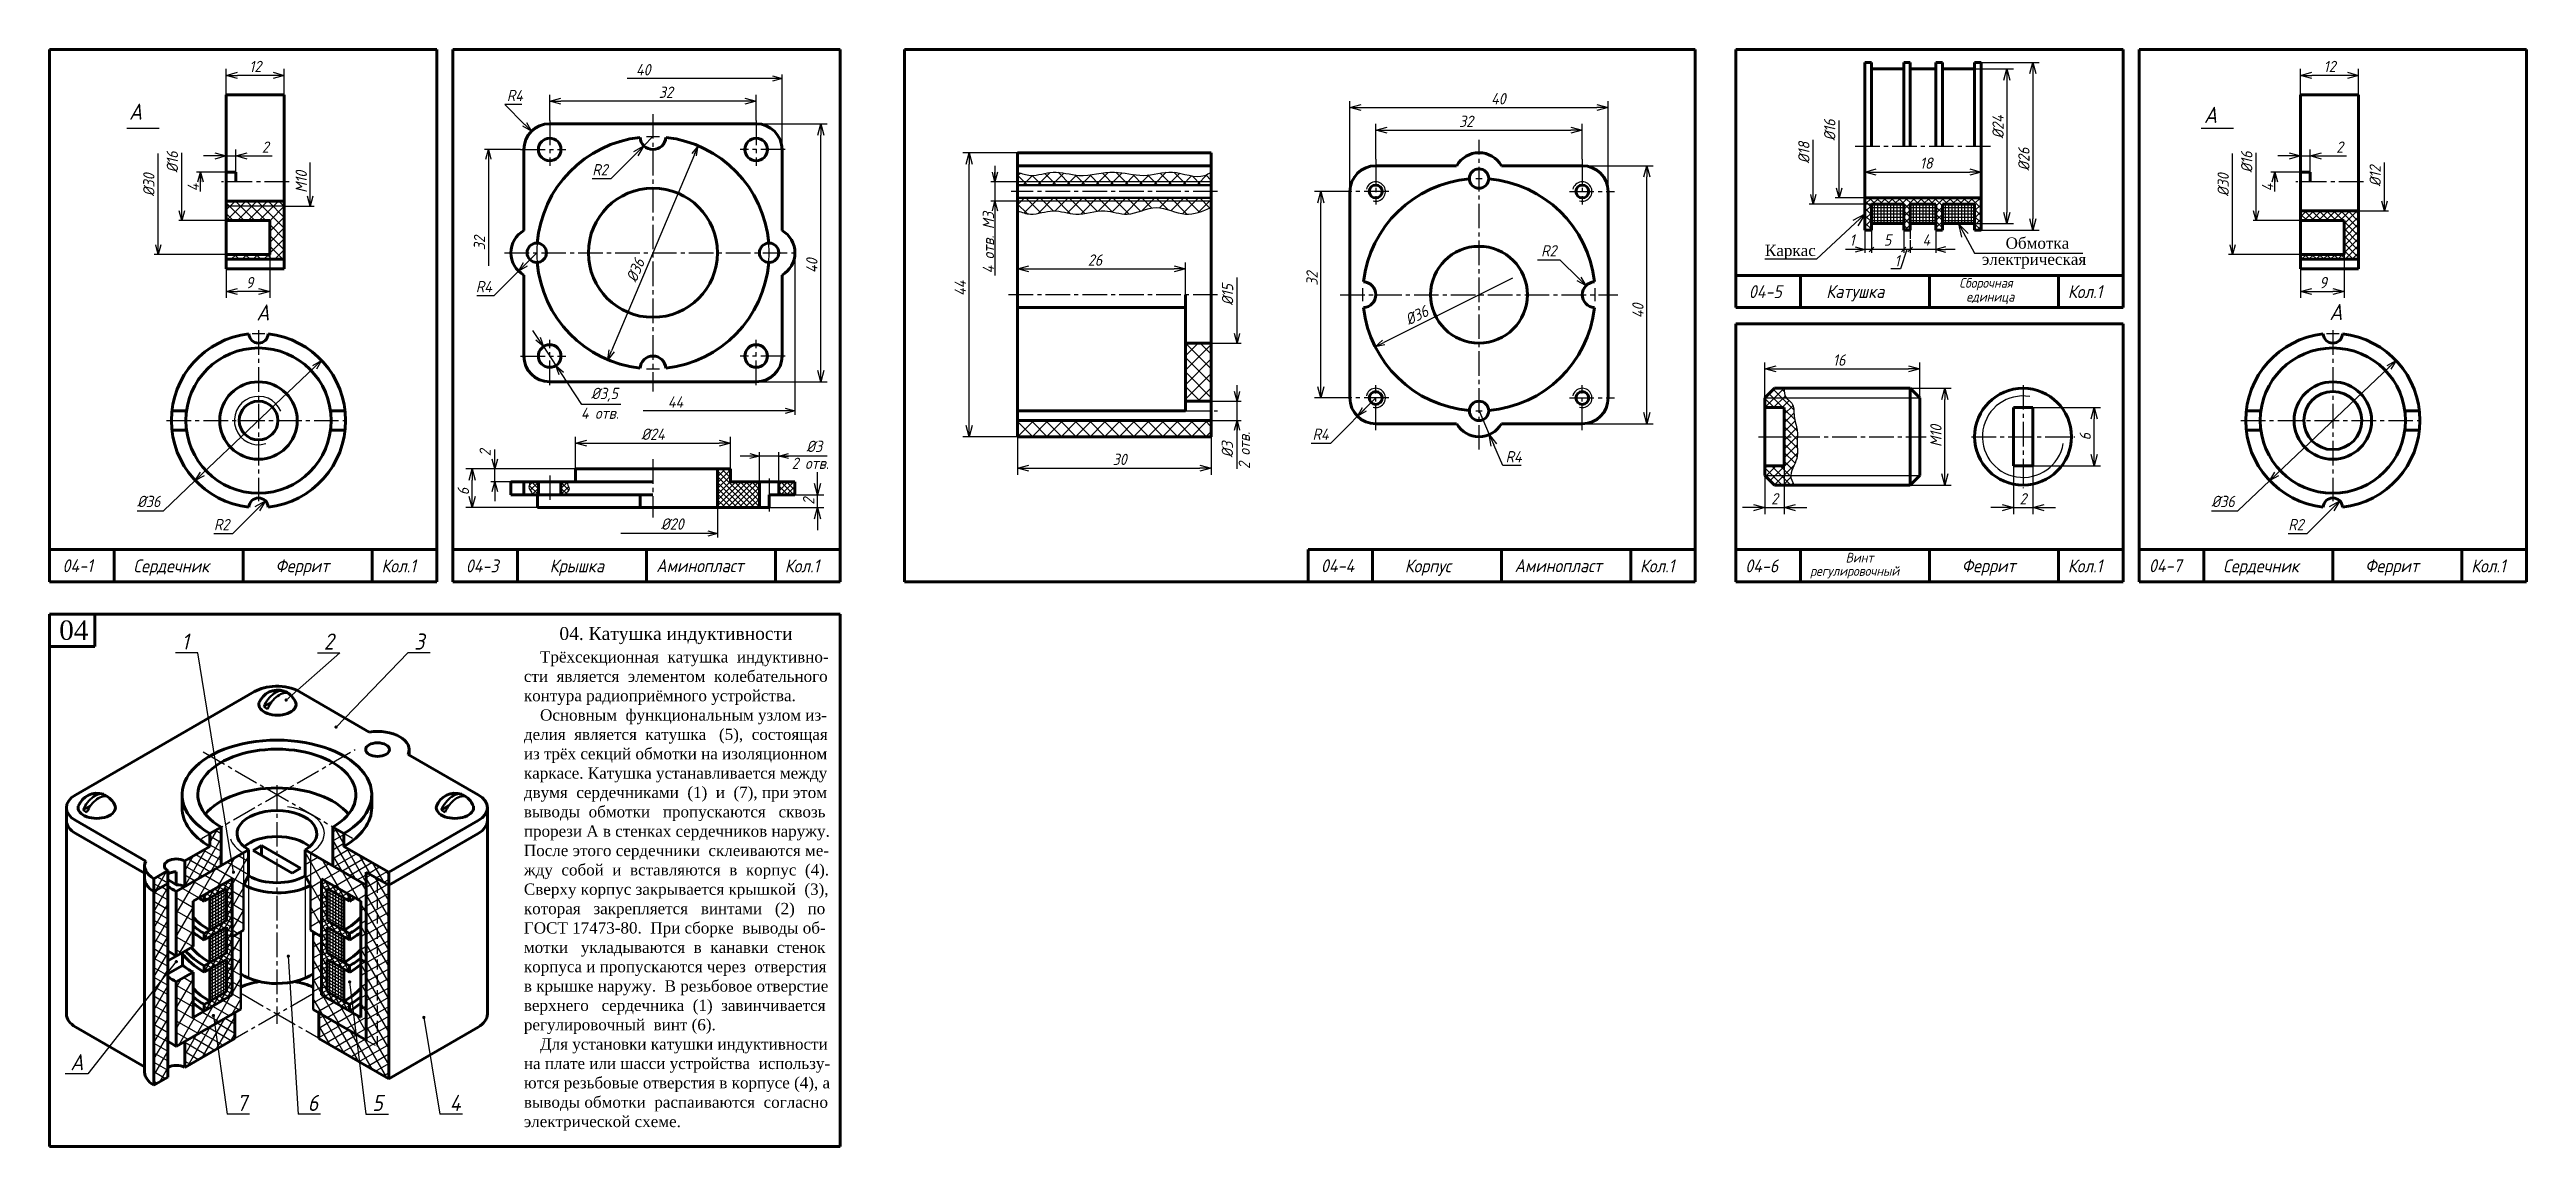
# Model space of a CAD drawing. Header units: millimetres. Extents: x -255 to 513, y 132 to 472.
import ezdxf

# ---------------------------------------------------------------- set-up
doc = ezdxf.new("R2010")
doc.units = ezdxf.units.MM
doc.header["$LTSCALE"] = 0.5
doc.linetypes.add('DASHED2', pattern=[9.525, 6.35, -3.175])
doc.linetypes.add('осевая2', pattern=[28.575, 19.05, -3.175, 3.175, -3.175])
doc.layers.get('Defpoints').update_dxf_attribs({"color": 5})
doc.styles.get("Standard").update_dxf_attribs({"font": 'isocpeui.ttf', "width": 0.9})
doc.styles.add('стиль1', font='TIMES.TTF')
doc.dimstyles.new('Standart 1', dxfattribs={"dimtxt": 3.5, "dimasz": 3.5, "dimexe": 2, "dimexo": 0, "dimgap": 1, "dimtad": 1, "dimtoh": 1, "dimdec": 0, "dimtxsty": 'Standard', "dimblk": 'OPEN30', "dimcen": 2.5, "dimadec": 0, "dimazin": 0, "dimtfac": 1, "dimtdec": 0, "dimtmove": 0, "dimatfit": 3, "dimldrblk": 'DOTSMALL', "dimfxl": 0, "dimarcsym": 0})
pattern_1 = [(45, (-153, 283), (-0.898026, 0.898026), []), (135, (-153, 283), (-0.898026, -0.898026), [])]

msp = doc.modelspace()

# ---------------------------------------------------------------- texts
at = {"color": 7, "lineweight": -3, "width": 0.9}
for s, height, p in [('А', 5, (-230.36, 450.24)), ('А', 5, (412.67, 449.25)), ('А', 5, (-190.9, 388)), ('А', 5, (451.52, 388.13)), ('4 отв.', 3.5, (-90.32, 357.53)), ('2 отв.', 3.5, (-25, 342)), ('1', 5, (-214.08, 286)), ('2', 5, (-170, 286)), ('3', 5, (-142, 286)), ('А', 5, (-248.54, 155.63)), ('7', 5, (-197, 143)), ('6', 5, (-175, 143)), ('5', 5, (-155, 143)), ('4', 5, (-131, 143))]:
    msp.add_text(s, height=height, dxfattribs=at).set_placement(p)
at = {"color": 7, "width": 0.9}
msp.add_text('4 отв. М3', height=3.5, rotation=90, dxfattribs=at).set_placement((37.7, 402.6))
at = {"color": 7, "lineweight": -3, "style": 'стиль1'}
for s, p in [('Каркас', (276.6, 408)), ('Обмотка', (351.19, 410.26))]:
    msp.add_text(s, height=3.5, dxfattribs=at).set_placement(p)
at = {"color": 7, "style": 'стиль1'}
for s, height, p in [('электрическая', 3.5, (343.87, 405.26)), ('04', 6, (-252, 289.03)), ('04. Катушка индуктивности', 4, (-97, 289)), ('Трёхсекционная  катушка  индуктивно- ', 3.5, (-103, 282)), ('сти  является  элементом  колебательного ', 3.5, (-108, 276)), ('контура радиоприёмного устройства.', 3.5, (-108, 270)), ('делия  является  катушка   (5),  состоящая', 3.5, (-108, 258)), ('Основным  функциональным узлом из- ', 3.5, (-103, 264)), ('из трёх секций обмотки на изоляционном', 3.5, (-108, 252)), ('каркасе. Катушка устанавливается между', 3.5, (-108, 246)), ('двумя  сердечниками  (1)  и  (7), при этом', 3.5, (-108, 240)), ('выводы  обмотки   пропускаются   сквозь', 3.5, (-108, 234)), ('прорези А в стенках сердечников наружу.', 3.5, (-108, 228)), ('После этого сердечники  склеиваются ме-', 3.5, (-108, 222)), ('жду  собой  и  вставляются  в  корпус  (4).', 3.5, (-108, 216)), ('которая   закрепляется   винтами   (2)   по', 3.5, (-108, 204)), ('Сверху корпус закрывается крышкой  (3),', 3.5, (-108, 210)), ('ГОСТ 17473-80.  При сборке  выводы об-', 3.5, (-108, 198)), ('мотки   укладываются  в  канавки  стенок', 3.5, (-108, 192)), ('корпуса и пропускаются через  отверстия', 3.5, (-108, 186)), ('в крышке наружу.  В резьбовое отверстие', 3.5, (-108, 180)), ('верхнего   сердечника  (1)  завинчивается', 3.5, (-108, 174)), ('регулировочный  винт (6).', 3.5, (-108, 168)), ('Для установки катушки индуктивности', 3.5, (-103, 162)), ('ются резьбовые отверстия в корпусе (4), а', 3.5, (-108, 150)), ('на плате или шасси устройства  использу- ', 3.5, (-108, 156)), ('выводы обмотки  распаиваются  согласно', 3.5, (-108, 144)), ('электрической схеме.', 3.5, (-108, 138))]:
    msp.add_text(s, height=height, dxfattribs=at).set_placement(p)
at = {"color": 7, "width": 0.9}
for s, height, p in [('Сборочная', 3, (336.83, 398.17)), ('04-5', 4, (271.6, 394.95)), ('Катушка', 4, (295.6, 395)), ('единица', 3, (339, 393.87)), ('Кол.1', 4, (370.5, 394.95)), ('Винт', 3, (301.6, 313)), ('04-1', 4, (-251, 310)), ('Сердечник', 4, (-229, 309.95)), ('Феррит', 4, (-185, 310)), ('Кол.1', 4, (-152.11, 309.95)), ('04-3', 4, (-126, 309.95)), ('Крышка', 4, (-100, 309.95)), ('Аминопласт', 4, (-67, 310)), ('Кол.1', 4, (-27.11, 309.95)), ('04-4', 4, (139, 310)), ('Корпус', 4, (165, 309.95)), ('Аминопласт', 4, (199, 310)), ('Кол.1', 4, (237.89, 309.95)), ('04-6', 4, (270.5, 309.95)), ('регулировочный', 3, (290.6, 308.87)), ('Феррит', 4, (337.6, 310)), ('Кол.1', 4, (370.5, 309.95)), ('04-7', 4, (395.6, 310)), ('Сердечник', 4, (418.6, 309.95)), ('Феррит', 4, (462.6, 310)), ('Кол.1', 4, (495.5, 309.95))]:
    msp.add_text(s, height=height, dxfattribs=at).set_placement(p)
at = {"color": 7, "lineweight": -3, "width": 0.9}
msp.add_text('2 отв.', height=3.5, rotation=90, dxfattribs=at).set_placement((117, 342))
at = {"color": 7, "lineweight": -3, "char_height": 3.5, "attachment_point": 5}
for s, insert in [('40', (-71, 465.75)), ('R4', (-110.79, 457.75)), ('1', (303.6, 412.95)), ('5', (314.6, 412.95)), ('4', (326.6, 412.95)), ('1', (317.57, 406.54)), ('R4', (-120.39, 398.51)), ('%%C3,5', (-83, 365)), ('44', (-61, 362.75)), ('R4', (138.9, 352.75)), ('%%c3', (-18, 349)), ('%%c36', (-224.26, 331.93)), ('%%c36', (418.58, 331.93)), ('%%c20', (-62, 324.93))]:
    msp.add_mtext(s, dxfattribs=dict(at, insert=insert))
at = {"color": 7, "lineweight": -3, "char_height": 3.5, "attachment_point": 5, "rotation": 90}
for s, insert in [('%%c16', (296.68, 447.03)), ('%%c16', (-216.94, 437.11)), ('%%c18', (288.68, 440.03)), ('%%c16', (425.91, 437.11)), ('4', (-210.46, 429.23)), ('%%C30', (418.62, 430.06)), ('4', (432.39, 429.23)), ('%%c12', (465.72, 432.77)), ('32', (-121.75, 412)), ('%%c15', (110.07, 396)), ('2', (-120, 347)), ('%%c3', (110, 348))]:
    msp.add_mtext(s, dxfattribs=dict(at, insert=insert))
at = {"color": 7, "char_height": 3.5, "attachment_point": 5}
for s, insert, rotation in [('%%C30', (-224.23, 430.06), 90), ('M10', (-176.99, 431), 90), ('%%c36', (-73.44, 403.61), 67.17627), ('%%C36', (168.69, 389.62), 26.56505)]:
    msp.add_mtext(s, dxfattribs=dict(at, insert=insert, rotation=rotation))
at = {"color": 7, "insert": (209.62, 409.61), "char_height": 3.5, "attachment_point": 5}
msp.add_mtext('R2', dxfattribs=at)

# ---------------------------------------------------------------- blocks, each defined once
blk = doc.blocks.new('_Open30')
at = {"color": 0, "linetype": 'ByBlock', "lineweight": -2}
for p, q in [((-1, 0.27), (0, 0)), ((0, 0), (-1, -0.27)), ((0, 0), (-1, 0))]:
    blk.add_line(p, q, dxfattribs=at)
blk = doc.blocks.new('*D24')
at = {"color": 0, "lineweight": -2}
for p, q in [((276.6, 340), (276.6, 328)), ((282.6, 343), (282.6, 328)), ((273.1, 330), (269.6, 330)), ((276.6, 330), (282.6, 330)), ((286.1, 330), (289.6, 330))]:
    blk.add_line(p, q, dxfattribs=at)
at = {"layer": 'Defpoints', "color": 0}
for p in [(276.6, 340), (282.6, 343), (282.6, 330)]:
    blk.add_point(p, dxfattribs=at)
at = {"color": 0, "lineweight": -2, "xscale": 3.5, "yscale": 3.5, "zscale": 3.5}
blk.add_blockref('_Open30', (276.6, 330), dxfattribs=at)
at = {"color": 0, "lineweight": -2, "xscale": 3.5, "yscale": 3.5, "zscale": 3.5, "rotation": 180}
blk.add_blockref('_Open30', (282.6, 330), dxfattribs=at)
at = {"color": 0, "lineweight": -3, "insert": (279.6, 332.75), "char_height": 3.5, "attachment_point": 5}
blk.add_mtext('2', dxfattribs=at)
blk = doc.blocks.new('_DotSmall')
at = {"color": 0, "linetype": 'ByBlock', "const_width": 0.5}
blk.add_lwpolyline([(-0.0625, 0, 1), (0.0625, 0, 1)], format="xyb", close=True, dxfattribs=at)
blk = doc.blocks.new('*D25')
at = {"color": 0, "lineweight": -2}
for p, q in [((276.6, 364), (276.6, 375)), ((280.1, 373), (321.1, 373)), ((324.6, 364), (324.6, 375))]:
    blk.add_line(p, q, dxfattribs=at)
at = {"layer": 'Defpoints', "color": 0}
for p in [(324.6, 373), (276.6, 364), (324.6, 364)]:
    blk.add_point(p, dxfattribs=at)
at = {"color": 0, "lineweight": -2, "xscale": 3.5, "yscale": 3.5, "zscale": 3.5, "rotation": 180}
blk.add_blockref('_Open30', (276.6, 373), dxfattribs=at)
at = {"color": 0, "lineweight": -2, "xscale": 3.5, "yscale": 3.5, "zscale": 3.5}
blk.add_blockref('_Open30', (324.6, 373), dxfattribs=at)
at = {"color": 0, "lineweight": -3, "insert": (299.6, 375.75), "char_height": 3.5, "attachment_point": 5}
blk.add_mtext('16', dxfattribs=at)
blk = doc.blocks.new('*D26')
at = {"color": 0, "lineweight": -2}
for p, q in [((321.6, 367), (334.35, 367)), ((332.35, 340.5), (332.35, 363.5)), ((321.6, 337), (334.35, 337))]:
    blk.add_line(p, q, dxfattribs=at)
at = {"layer": 'Defpoints', "color": 0}
for p in [(321.6, 367), (332.35, 367), (321.6, 337)]:
    blk.add_point(p, dxfattribs=at)
at = {"color": 0, "lineweight": -2, "xscale": 3.5, "yscale": 3.5, "zscale": 3.5}
for p, rotation in [((332.35, 367), 90), ((332.35, 337), 270)]:
    blk.add_blockref('_Open30', p, dxfattribs=dict(at, rotation=rotation))
at = {"color": 0, "lineweight": -3, "insert": (329.6, 352.25), "char_height": 3.5, "attachment_point": 5, "rotation": 90}
blk.add_mtext('M10', dxfattribs=at)
blk = doc.blocks.new('*D27')
at = {"color": 0, "lineweight": -2}
for p, q in [((359.6, 361), (380.6, 361)), ((378.6, 346.5), (378.6, 357.5)), ((359.6, 343), (380.6, 343))]:
    blk.add_line(p, q, dxfattribs=at)
at = {"layer": 'Defpoints', "color": 0}
for p in [(359.6, 361), (378.6, 361), (359.6, 343)]:
    blk.add_point(p, dxfattribs=at)
at = {"color": 0, "lineweight": -2, "xscale": 3.5, "yscale": 3.5, "zscale": 3.5}
for p, rotation in [((378.6, 361), 90), ((378.6, 343), 270)]:
    blk.add_blockref('_Open30', p, dxfattribs=dict(at, rotation=rotation))
at = {"color": 0, "lineweight": -3, "insert": (375.85, 352), "char_height": 3.5, "attachment_point": 5, "rotation": 90}
blk.add_mtext('6', dxfattribs=at)
blk = doc.blocks.new('*D28')
at = {"color": 0, "lineweight": -2}
for p, q in [((353.6, 343), (353.6, 328)), ((359.6, 343), (359.6, 328)), ((350.1, 330), (346.6, 330)), ((353.6, 330), (359.6, 330)), ((363.1, 330), (366.6, 330))]:
    blk.add_line(p, q, dxfattribs=at)
at = {"layer": 'Defpoints', "color": 0}
for p in [(353.6, 343), (359.6, 343), (359.6, 330)]:
    blk.add_point(p, dxfattribs=at)
at = {"color": 0, "lineweight": -2, "xscale": 3.5, "yscale": 3.5, "zscale": 3.5}
blk.add_blockref('_Open30', (353.6, 330), dxfattribs=at)
at = {"color": 0, "lineweight": -2, "xscale": 3.5, "yscale": 3.5, "zscale": 3.5, "rotation": 180}
blk.add_blockref('_Open30', (359.6, 330), dxfattribs=at)
at = {"color": 0, "lineweight": -3, "insert": (356.6, 332.75), "char_height": 3.5, "attachment_point": 5}
blk.add_mtext('2', dxfattribs=at)
blk = doc.blocks.new('*D29')
at = {"color": 0, "lineweight": -2}
for p, q in [((343.6, 468.03), (361.6, 468.03)), ((359.6, 464.53), (359.6, 419.53)), ((343.6, 416.03), (361.6, 416.03))]:
    blk.add_line(p, q, dxfattribs=at)
at = {"layer": 'Defpoints', "color": 0}
for p in [(343.6, 468.03), (343.6, 416.03), (359.6, 416.03)]:
    blk.add_point(p, dxfattribs=at)
at = {"color": 0, "lineweight": -2, "xscale": 3.5, "yscale": 3.5, "zscale": 3.5}
for p, rotation in [((359.6, 468.03), 90), ((359.6, 416.03), 270)]:
    blk.add_blockref('_Open30', p, dxfattribs=dict(at, rotation=rotation))
at = {"color": 0, "lineweight": -3, "insert": (356.85, 438), "char_height": 3.5, "attachment_point": 5, "rotation": 90}
blk.add_mtext('%%c26', dxfattribs=at)
blk = doc.blocks.new('*D30')
at = {"color": 0, "lineweight": -2}
for p, q in [((341.6, 466.03), (353.6, 466.03)), ((351.6, 462.53), (351.6, 421.53)), ((341.6, 418.03), (353.6, 418.03))]:
    blk.add_line(p, q, dxfattribs=at)
at = {"layer": 'Defpoints', "color": 0}
for p in [(341.6, 466.03), (341.6, 418.03), (351.6, 418.03)]:
    blk.add_point(p, dxfattribs=at)
at = {"color": 0, "lineweight": -2, "xscale": 3.5, "yscale": 3.5, "zscale": 3.5}
for p, rotation in [((351.6, 466.03), 90), ((351.6, 418.03), 270)]:
    blk.add_blockref('_Open30', p, dxfattribs=dict(at, rotation=rotation))
at = {"color": 0, "lineweight": -3, "insert": (348.85, 448), "char_height": 3.5, "attachment_point": 5, "rotation": 90}
blk.add_mtext('%%c24', dxfattribs=at)
blk = doc.blocks.new('*D31')
at = {"color": 0, "lineweight": -2}
for p, q in [((307.6, 434.03), (307.6, 436.03)), ((311.1, 434.03), (340.1, 434.03)), ((343.6, 434.03), (343.6, 436.03))]:
    blk.add_line(p, q, dxfattribs=at)
at = {"layer": 'Defpoints', "color": 0}
for p in [(307.6, 434.03), (343.6, 434.03), (343.6, 434.03)]:
    blk.add_point(p, dxfattribs=at)
at = {"color": 0, "lineweight": -2, "xscale": 3.5, "yscale": 3.5, "zscale": 3.5, "rotation": 180}
blk.add_blockref('_Open30', (307.6, 434.03), dxfattribs=at)
at = {"color": 0, "lineweight": -2, "xscale": 3.5, "yscale": 3.5, "zscale": 3.5}
blk.add_blockref('_Open30', (343.6, 434.03), dxfattribs=at)
at = {"color": 0, "lineweight": -3, "insert": (326.6, 436.78), "char_height": 3.5, "attachment_point": 5}
blk.add_mtext('18', dxfattribs=at)
blk = doc.blocks.new('*D2')
at = {"color": 0, "lineweight": -2}
for p, q in [((444.6, 322), (452.25, 329.65)), ((438.76, 322), (444.6, 322))]:
    blk.add_line(p, q, dxfattribs=at)
at = {"layer": 'Defpoints', "color": 0}
for p in [(454.72, 332.12), (452.6, 330)]:
    blk.add_point(p, dxfattribs=at)
at = {"color": 0, "lineweight": -2, "xscale": 3.5, "yscale": 3.5, "zscale": 3.5, "rotation": 44.99999999999692}
blk.add_blockref('_Open30', (454.72, 332.12), dxfattribs=at)
at = {"color": 0, "lineweight": -3, "insert": (441.18, 324.75), "char_height": 3.5, "attachment_point": 5}
blk.add_mtext('R2', dxfattribs=at)
blk = doc.blocks.new('*D3')
at = {"color": 0, "lineweight": -2}
for p, q in [((442.6, 458), (442.6, 466)), ((457.1, 464), (446.1, 464)), ((460.6, 458), (460.6, 466))]:
    blk.add_line(p, q, dxfattribs=at)
at = {"layer": 'Defpoints', "color": 0}
for p in [(442.6, 464), (442.6, 458), (460.6, 458)]:
    blk.add_point(p, dxfattribs=at)
at = {"color": 0, "lineweight": -2, "xscale": 3.5, "yscale": 3.5, "zscale": 3.5, "rotation": 180}
blk.add_blockref('_Open30', (442.6, 464), dxfattribs=at)
at = {"color": 0, "lineweight": -2, "xscale": 3.5, "yscale": 3.5, "zscale": 3.5}
blk.add_blockref('_Open30', (460.6, 464), dxfattribs=at)
at = {"color": 0, "lineweight": -3, "insert": (451.6, 466.75), "char_height": 3.5, "attachment_point": 5}
blk.add_mtext('12', dxfattribs=at)
blk = doc.blocks.new('*D4')
at = {"color": 0, "lineweight": -2}
for p, q in [((439.1, 439), (435.6, 439)), ((442.6, 434), (442.6, 441)), ((442.6, 439), (445.6, 439)), ((445.6, 434), (445.6, 441)), ((449.1, 439), (456.84, 439))]:
    blk.add_line(p, q, dxfattribs=at)
at = {"layer": 'Defpoints', "color": 0}
for p in [(445.6, 439), (442.6, 434), (445.6, 434)]:
    blk.add_point(p, dxfattribs=at)
at = {"color": 0, "lineweight": -2, "xscale": 3.5, "yscale": 3.5, "zscale": 3.5}
blk.add_blockref('_Open30', (442.6, 439), dxfattribs=at)
at = {"color": 0, "lineweight": -2, "xscale": 3.5, "yscale": 3.5, "zscale": 3.5, "rotation": 180}
blk.add_blockref('_Open30', (445.6, 439), dxfattribs=at)
at = {"color": 0, "lineweight": -3, "insert": (454.72, 441.75), "char_height": 3.5, "attachment_point": 5}
blk.add_mtext('2', dxfattribs=at)
blk = doc.blocks.new('*D5')
at = {"color": 0, "lineweight": -2}
for p, q in [((456.1, 408.5), (456.1, 395)), ((442.6, 404), (442.6, 395)), ((446.1, 397), (452.6, 397))]:
    blk.add_line(p, q, dxfattribs=at)
at = {"layer": 'Defpoints', "color": 0}
for p in [(456.1, 408.5), (442.6, 404), (456.1, 397)]:
    blk.add_point(p, dxfattribs=at)
at = {"color": 0, "lineweight": -2, "xscale": 3.5, "yscale": 3.5, "zscale": 3.5, "rotation": 180}
blk.add_blockref('_Open30', (442.6, 397), dxfattribs=at)
at = {"color": 0, "lineweight": -2, "xscale": 3.5, "yscale": 3.5, "zscale": 3.5}
blk.add_blockref('_Open30', (456.1, 397), dxfattribs=at)
at = {"color": 0, "lineweight": -3, "insert": (449.6, 399.75), "char_height": 3.5, "attachment_point": 5}
blk.add_mtext('9', dxfattribs=at)
blk = doc.blocks.new('*D6')
at = {"color": 0, "lineweight": -2}
for p, q in [((45, 405), (45, 402)), ((48.5, 404), (93.5, 404)), ((97, 396), (97, 406))]:
    blk.add_line(p, q, dxfattribs=at)
at = {"layer": 'Defpoints', "color": 0}
for p in [(45, 405), (97, 404), (97, 396)]:
    blk.add_point(p, dxfattribs=at)
at = {"color": 0, "lineweight": -2, "xscale": 3.5, "yscale": 3.5, "zscale": 3.5, "rotation": 180}
blk.add_blockref('_Open30', (45, 404), dxfattribs=at)
at = {"color": 0, "lineweight": -2, "xscale": 3.5, "yscale": 3.5, "zscale": 3.5}
blk.add_blockref('_Open30', (97, 404), dxfattribs=at)
at = {"color": 0, "lineweight": -3, "insert": (69, 406.75), "char_height": 3.5, "attachment_point": 5}
blk.add_mtext('26', dxfattribs=at)
blk = doc.blocks.new('*D7')
at = {"color": 0, "lineweight": -2}
for p, q in [((220, 436), (242, 436)), ((240, 359.5), (240, 432.5)), ((220, 356), (242, 356))]:
    blk.add_line(p, q, dxfattribs=at)
at = {"layer": 'Defpoints', "color": 0}
for p in [(220, 436), (240, 436), (220, 356)]:
    blk.add_point(p, dxfattribs=at)
at = {"color": 0, "lineweight": -2, "xscale": 3.5, "yscale": 3.5, "zscale": 3.5}
for p, rotation in [((240, 436), 90), ((240, 356), 270)]:
    blk.add_blockref('_Open30', p, dxfattribs=dict(at, rotation=rotation))
at = {"color": 0, "lineweight": -3, "insert": (237.25, 391), "char_height": 3.5, "attachment_point": 5, "rotation": 90}
blk.add_mtext('40', dxfattribs=at)
blk = doc.blocks.new('*D8')
at = {"color": 0, "lineweight": -2}
for p, q in [((146, 428), (137, 428)), ((139, 367.5), (139, 424.5)), ((146, 364), (137, 364))]:
    blk.add_line(p, q, dxfattribs=at)
at = {"layer": 'Defpoints', "color": 0}
for p in [(139, 428), (146, 428), (146, 364)]:
    blk.add_point(p, dxfattribs=at)
at = {"color": 0, "lineweight": -2, "xscale": 3.5, "yscale": 3.5, "zscale": 3.5}
for p, rotation in [((139, 428), 90), ((139, 364), 270)]:
    blk.add_blockref('_Open30', p, dxfattribs=dict(at, rotation=rotation))
at = {"color": 0, "lineweight": -3, "insert": (136.25, 401), "char_height": 3.5, "attachment_point": 5, "rotation": 90}
blk.add_mtext('32', dxfattribs=at)
blk = doc.blocks.new('*D9')
at = {"color": 0, "lineweight": -2}
for p, q in [((45, 352), (45, 340.22)), ((105, 352), (105, 340.22)), ((48.5, 342.22), (101.5, 342.22))]:
    blk.add_line(p, q, dxfattribs=at)
at = {"layer": 'Defpoints', "color": 0}
for p in [(45, 352), (105, 352), (105, 342.22)]:
    blk.add_point(p, dxfattribs=at)
at = {"color": 0, "lineweight": -2, "xscale": 3.5, "yscale": 3.5, "zscale": 3.5, "rotation": 180}
blk.add_blockref('_Open30', (45, 342.22), dxfattribs=at)
at = {"color": 0, "lineweight": -2, "xscale": 3.5, "yscale": 3.5, "zscale": 3.5}
blk.add_blockref('_Open30', (105, 342.22), dxfattribs=at)
at = {"color": 0, "lineweight": -3, "insert": (76.64, 344.97), "char_height": 3.5, "attachment_point": 5}
blk.add_mtext('30', dxfattribs=at)
blk = doc.blocks.new('*D10')
at = {"color": 0, "lineweight": -2}
for p, q in [((188, 360), (191.19, 352.66)), ((195.37, 343.03), (192.58, 349.45)), ((201.09, 343.03), (195.37, 343.03))]:
    blk.add_line(p, q, dxfattribs=at)
at = {"layer": 'Defpoints', "color": 0}
for p in [(188, 360), (191.19, 352.66)]:
    blk.add_point(p, dxfattribs=at)
at = {"color": 0, "lineweight": -2, "xscale": 3.5, "yscale": 3.5, "zscale": 3.5, "rotation": 113.4665219188594}
blk.add_blockref('_Open30', (191.19, 352.66), dxfattribs=at)
at = {"color": 0, "lineweight": -3, "insert": (198.73, 345.78), "char_height": 3.5, "attachment_point": 5}
blk.add_mtext('R4', dxfattribs=at)
blk = doc.blocks.new('*D11')
at = {"color": 0, "lineweight": -2}
for p, q in [((45, 440), (28, 440)), ((30, 355.5), (30, 436.5)), ((45, 352), (28, 352))]:
    blk.add_line(p, q, dxfattribs=at)
at = {"layer": 'Defpoints', "color": 0}
for p in [(30, 440), (45, 440), (45, 352)]:
    blk.add_point(p, dxfattribs=at)
at = {"color": 0, "lineweight": -2, "xscale": 3.5, "yscale": 3.5, "zscale": 3.5}
for p, rotation in [((30, 440), 90), ((30, 352), 270)]:
    blk.add_blockref('_Open30', p, dxfattribs=dict(at, rotation=rotation))
at = {"color": 0, "lineweight": -3, "insert": (27.25, 398), "char_height": 3.5, "attachment_point": 5, "rotation": 90}
blk.add_mtext('44', dxfattribs=at)
blk = doc.blocks.new('*D12')
at = {"color": 0, "lineweight": -2}
for p, q in [((148, 428), (148, 456)), ((151.5, 454), (224.5, 454)), ((228, 428), (228, 456))]:
    blk.add_line(p, q, dxfattribs=at)
at = {"layer": 'Defpoints', "color": 0}
for p in [(228, 454), (148, 428), (228, 428)]:
    blk.add_point(p, dxfattribs=at)
at = {"color": 0, "lineweight": -2, "xscale": 3.5, "yscale": 3.5, "zscale": 3.5, "rotation": 180}
blk.add_blockref('_Open30', (148, 454), dxfattribs=at)
at = {"color": 0, "lineweight": -2, "xscale": 3.5, "yscale": 3.5, "zscale": 3.5}
blk.add_blockref('_Open30', (228, 454), dxfattribs=at)
at = {"color": 0, "lineweight": -3, "insert": (194, 456.75), "char_height": 3.5, "attachment_point": 5}
blk.add_mtext('40', dxfattribs=at)
blk = doc.blocks.new('*D13')
at = {"color": 0, "lineweight": -2}
for p, q in [((156, 438), (156, 449)), ((159.5, 447), (216.5, 447)), ((220, 438), (220, 449))]:
    blk.add_line(p, q, dxfattribs=at)
at = {"layer": 'Defpoints', "color": 0}
for p in [(220, 447), (156, 438), (220, 438)]:
    blk.add_point(p, dxfattribs=at)
at = {"color": 0, "lineweight": -2, "xscale": 3.5, "yscale": 3.5, "zscale": 3.5, "rotation": 180}
blk.add_blockref('_Open30', (156, 447), dxfattribs=at)
at = {"color": 0, "lineweight": -2, "xscale": 3.5, "yscale": 3.5, "zscale": 3.5}
blk.add_blockref('_Open30', (220, 447), dxfattribs=at)
at = {"color": 0, "lineweight": -3, "insert": (184, 449.75), "char_height": 3.5, "attachment_point": 5}
blk.add_mtext('32', dxfattribs=at)
blk = doc.blocks.new('*D14')
at = {"color": 0, "lineweight": -2}
for p, q in [((-17, 337.5), (-17, 341)), ((-31, 334), (-15, 334)), ((-17, 330), (-17, 334)), ((-32, 330), (-15, 330)), ((-17, 326.5), (-17, 323))]:
    blk.add_line(p, q, dxfattribs=at)
at = {"layer": 'Defpoints', "color": 0}
for p in [(-31, 334), (-17, 334), (-32, 330)]:
    blk.add_point(p, dxfattribs=at)
at = {"color": 0, "lineweight": -2, "xscale": 3.5, "yscale": 3.5, "zscale": 3.5}
for p, rotation in [((-17, 334), 270), ((-17, 330), 90)]:
    blk.add_blockref('_Open30', p, dxfattribs=dict(at, rotation=rotation))
at = {"color": 0, "lineweight": -3, "insert": (-19.75, 332), "char_height": 3.5, "attachment_point": 5, "rotation": 90}
blk.add_mtext('2', dxfattribs=at)
blk = doc.blocks.new('*D15')
at = {"color": 0, "lineweight": -2}
for p, q in [((-81, 432), (-73.3, 439.7)), ((-68, 445), (-70.83, 442.17)), ((-86.85, 432), (-81, 432))]:
    blk.add_line(p, q, dxfattribs=at)
at = {"layer": 'Defpoints', "color": 0}
for p in [(-70.83, 442.17), (-68, 445)]:
    blk.add_point(p, dxfattribs=at)
at = {"color": 0, "lineweight": -2, "xscale": 3.5, "yscale": 3.5, "zscale": 3.5, "rotation": 45.00000000000176}
blk.add_blockref('_Open30', (-70.83, 442.17), dxfattribs=at)
at = {"color": 0, "insert": (-84.42, 434.75), "char_height": 3.5, "attachment_point": 5}
blk.add_mtext('R2', dxfattribs=at)
blk = doc.blocks.new('*D16')
at = {"color": 0, "lineweight": -2}
for p, q in [((-100, 450), (-100, 458)), ((-39.5, 456), (-96.5, 456)), ((-36, 450), (-36, 458))]:
    blk.add_line(p, q, dxfattribs=at)
at = {"layer": 'Defpoints', "color": 0}
for p in [(-100, 456), (-100, 450), (-36, 450)]:
    blk.add_point(p, dxfattribs=at)
at = {"color": 0, "lineweight": -2, "xscale": 3.5, "yscale": 3.5, "zscale": 3.5, "rotation": 180}
blk.add_blockref('_Open30', (-100, 456), dxfattribs=at)
at = {"color": 0, "lineweight": -2, "xscale": 3.5, "yscale": 3.5, "zscale": 3.5}
blk.add_blockref('_Open30', (-36, 456), dxfattribs=at)
at = {"color": 0, "lineweight": -3, "insert": (-64, 458.75), "char_height": 3.5, "attachment_point": 5}
blk.add_mtext('32', dxfattribs=at)
blk = doc.blocks.new('*D17')
at = {"color": 0, "lineweight": -2}
for p, q in [((-36, 449), (-14, 449)), ((-16, 372.5), (-16, 445.5)), ((-36, 369), (-14, 369))]:
    blk.add_line(p, q, dxfattribs=at)
at = {"layer": 'Defpoints', "color": 0}
for p in [(-36, 449), (-16, 449), (-36, 369)]:
    blk.add_point(p, dxfattribs=at)
at = {"color": 0, "lineweight": -2, "xscale": 3.5, "yscale": 3.5, "zscale": 3.5}
for p, rotation in [((-16, 449), 90), ((-16, 369), 270)]:
    blk.add_blockref('_Open30', p, dxfattribs=dict(at, rotation=rotation))
at = {"color": 0, "lineweight": -3, "insert": (-18.75, 405), "char_height": 3.5, "attachment_point": 5, "rotation": 90}
blk.add_mtext('40', dxfattribs=at)
blk = doc.blocks.new('*D18')
at = {"color": 0, "lineweight": -2}
for p, q in [((-92, 342), (-92, 352)), ((-88.5, 350), (-47.5, 350)), ((-44, 342), (-44, 352))]:
    blk.add_line(p, q, dxfattribs=at)
at = {"layer": 'Defpoints', "color": 0}
for p in [(-44, 350), (-92, 342), (-44, 342)]:
    blk.add_point(p, dxfattribs=at)
at = {"color": 0, "lineweight": -2, "xscale": 3.5, "yscale": 3.5, "zscale": 3.5, "rotation": 180}
blk.add_blockref('_Open30', (-92, 350), dxfattribs=at)
at = {"color": 0, "lineweight": -2, "xscale": 3.5, "yscale": 3.5, "zscale": 3.5}
blk.add_blockref('_Open30', (-44, 350), dxfattribs=at)
at = {"color": 0, "lineweight": -3, "insert": (-68, 352.75), "char_height": 3.5, "attachment_point": 5}
blk.add_mtext('%%c24', dxfattribs=at)
blk = doc.blocks.new('*D19')
at = {"color": 0, "lineweight": -2}
for p, q in [((-92, 342), (-126, 342)), ((-124, 333.5), (-124, 338.5)), ((-103.78, 330), (-126, 330))]:
    blk.add_line(p, q, dxfattribs=at)
at = {"layer": 'Defpoints', "color": 0}
for p in [(-124, 342), (-92, 342), (-103.78, 330)]:
    blk.add_point(p, dxfattribs=at)
at = {"color": 0, "lineweight": -2, "xscale": 3.5, "yscale": 3.5, "zscale": 3.5}
for p, rotation in [((-124, 342), 90), ((-124, 330), 270)]:
    blk.add_blockref('_Open30', p, dxfattribs=dict(at, rotation=rotation))
at = {"color": 0, "lineweight": -3, "insert": (-126.75, 335), "char_height": 3.5, "attachment_point": 5, "rotation": 90}
blk.add_mtext('6', dxfattribs=at)
blk = doc.blocks.new('*D20')
at = {"color": 0, "lineweight": -2}
for p, q in [((-203.74, 439), (-207.24, 439)), ((-200.24, 434), (-200.24, 441)), ((-200.24, 439), (-197.24, 439)), ((-197.24, 434), (-197.24, 441)), ((-193.74, 439), (-186.01, 439))]:
    blk.add_line(p, q, dxfattribs=at)
at = {"layer": 'Defpoints', "color": 0}
for p in [(-197.24, 439), (-200.24, 434), (-197.24, 434)]:
    blk.add_point(p, dxfattribs=at)
at = {"color": 0, "lineweight": -2, "xscale": 3.5, "yscale": 3.5, "zscale": 3.5}
blk.add_blockref('_Open30', (-200.24, 439), dxfattribs=at)
at = {"color": 0, "lineweight": -2, "xscale": 3.5, "yscale": 3.5, "zscale": 3.5, "rotation": 180}
blk.add_blockref('_Open30', (-197.24, 439), dxfattribs=at)
at = {"color": 0, "lineweight": -3, "insert": (-188.12, 441.75), "char_height": 3.5, "attachment_point": 5}
blk.add_mtext('2', dxfattribs=at)
blk = doc.blocks.new('*D21')
at = {"color": 0, "lineweight": -2}
for p, q in [((-200.24, 458), (-200.24, 466)), ((-185.74, 464), (-196.74, 464)), ((-182.24, 458), (-182.24, 466))]:
    blk.add_line(p, q, dxfattribs=at)
at = {"layer": 'Defpoints', "color": 0}
for p in [(-200.24, 464), (-200.24, 458), (-182.24, 458)]:
    blk.add_point(p, dxfattribs=at)
at = {"color": 0, "lineweight": -2, "xscale": 3.5, "yscale": 3.5, "zscale": 3.5, "rotation": 180}
blk.add_blockref('_Open30', (-200.24, 464), dxfattribs=at)
at = {"color": 0, "lineweight": -2, "xscale": 3.5, "yscale": 3.5, "zscale": 3.5}
blk.add_blockref('_Open30', (-182.24, 464), dxfattribs=at)
at = {"color": 0, "lineweight": -3, "insert": (-191.24, 466.75), "char_height": 3.5, "attachment_point": 5}
blk.add_mtext('12', dxfattribs=at)
blk = doc.blocks.new('*D22')
at = {"color": 0, "lineweight": -2}
for p, q in [((-198.24, 322), (-190.6, 329.65)), ((-204.09, 322), (-198.24, 322))]:
    blk.add_line(p, q, dxfattribs=at)
at = {"layer": 'Defpoints', "color": 0}
for p in [(-188.12, 332.12), (-190.24, 330)]:
    blk.add_point(p, dxfattribs=at)
at = {"color": 0, "lineweight": -2, "xscale": 3.5, "yscale": 3.5, "zscale": 3.5, "rotation": 44.99999999999652}
blk.add_blockref('_Open30', (-188.12, 332.12), dxfattribs=at)
at = {"color": 0, "insert": (-201.67, 324.75), "char_height": 3.5, "attachment_point": 5}
blk.add_mtext('R2', dxfattribs=at)
blk = doc.blocks.new('*D23')
at = {"color": 0, "lineweight": -2}
for p, q in [((-186.74, 408.5), (-186.74, 395)), ((-200.24, 404), (-200.24, 395)), ((-190.24, 397), (-196.74, 397))]:
    blk.add_line(p, q, dxfattribs=at)
at = {"layer": 'Defpoints', "color": 0}
for p in [(-186.74, 408.5), (-200.24, 404), (-200.24, 397)]:
    blk.add_point(p, dxfattribs=at)
at = {"color": 0, "lineweight": -2, "xscale": 3.5, "yscale": 3.5, "zscale": 3.5, "rotation": 180}
blk.add_blockref('_Open30', (-200.24, 397), dxfattribs=at)
at = {"color": 0, "lineweight": -2, "xscale": 3.5, "yscale": 3.5, "zscale": 3.5}
blk.add_blockref('_Open30', (-186.74, 397), dxfattribs=at)
at = {"color": 0, "lineweight": -3, "insert": (-193, 399.75), "char_height": 3.5, "attachment_point": 5}
blk.add_mtext('9', dxfattribs=at)

# ---------------------------------------------------------------- dimensions: what is measured, and where the dimension line sits
at = {"color": 7, "lineweight": -3}
for base, p1, p2, text, picture, middle in [((-200.24, 464), (-182.24, 458), (-200.24, 458), '12', '*D21', (-191.24, 464)), ((442.6, 464), (460.6, 458), (442.6, 458), '12', '*D3', (451.6, 464)), ((-100, 456), (-36, 450), (-100, 450), '32', '*D16', (-64, 456)), ((228, 454), (148, 428), (228, 428), '40', '*D12', (194, 454)), ((220, 447), (156, 438), (220, 438), '32', '*D13', (184, 447)), ((-197.24, 439), (-200.24, 434), (-197.24, 434), '2', '*D20', (-188.12, 439)), ((343.6, 434.03), (307.6, 434.03), (343.6, 434.03), '18', '*D31', (326.6, 434.03)), ((445.6, 439), (442.6, 434), (445.6, 434), '2', '*D4', (454.72, 439)), ((-200.24, 397), (-186.74, 408.5), (-200.24, 404), '9', '*D23', (-193, 397)), ((97, 404), (45, 405), (97, 396), '26', '*D6', (69, 404)), ((456.1, 397), (442.6, 404), (456.1, 408.5), '9', '*D5', (449.6, 397)), ((324.6, 373), (276.6, 364), (324.6, 364), '16', '*D25', (299.6, 373)), ((-44, 350), (-92, 342), (-44, 342), '%%c24', '*D18', (-68, 350)), ((105, 342.22), (45, 352), (105, 352), '30', '*D9', (76.64, 342.22)), ((282.6, 330), (276.6, 340), (282.6, 343), '2', '*D24', (279.6, 330)), ((359.6, 330), (353.6, 343), (359.6, 343), '2', '*D28', (356.6, 330))]:
    dim = msp.add_linear_dim(base=base, p1=p1, p2=p2, text=text, dimstyle='Standart 1', dxfattribs=at)
    dim.commit()
    dim.dimension.update_dxf_attribs({"geometry": picture, "text_midpoint": middle, "dimtype": 160})
for base, p1, p2, text, picture, middle in [((351.6, 418.03), (341.6, 466.03), (341.6, 418.03), '%%c24', '*D30', (351.6, 448)), ((359.6, 416.03), (343.6, 468.03), (343.6, 416.03), '%%c26', '*D29', (359.6, 438)), ((-16, 449), (-36, 369), (-36, 449), '40', '*D17', (-16, 405)), ((30, 440), (45, 352), (45, 440), '44', '*D11', (30, 398)), ((240, 436), (220, 356), (220, 436), '40', '*D7', (240, 391)), ((139, 428), (146, 364), (146, 428), '32', '*D8', (139, 401)), ((332.35, 367), (321.6, 337), (321.6, 367), 'M10', '*D26', (332.35, 352.25)), ((378.6, 361), (359.6, 343), (359.6, 361), '6', '*D27', (378.6, 352)), ((-124, 342), (-103.78, 330), (-92, 342), '6', '*D19', (-124, 335)), ((-17, 334), (-32, 330), (-31, 334), '2', '*D14', (-17, 332))]:
    dim = msp.add_linear_dim(base=base, p1=p1, p2=p2, angle=90, text=text, dimstyle='Standart 1', dxfattribs=at)
    dim.commit()
    dim.dimension.update_dxf_attribs({"geometry": picture, "text_midpoint": middle, "dimtype": 160})
at = {"color": 7}
for center, mpoint, picture, middle in [((-68, 445), (-70.83, 442.17), '*D15', (-84.42, 432)), ((-190.24, 330), (-188.12, 332.12), '*D22', (-201.67, 322))]:
    dim = msp.add_radius_dim(center=center, mpoint=mpoint, text='R2', dimstyle='Standart 1', dxfattribs=at)
    dim.commit()
    dim.dimension.update_dxf_attribs({"geometry": picture, "text_midpoint": middle, "dimtype": 164})
at = {"color": 7, "lineweight": -3}
dim = msp.add_radius_dim(center=(188, 360), mpoint=(191.19, 352.66), text='R4', dimstyle='Standart 1', dxfattribs=at)
dim.commit()
dim.dimension.update_dxf_attribs({"geometry": '*D10', "text_midpoint": (198.73, 345.78)})
dim = msp.add_radius_dim(center=(452.6, 330), mpoint=(454.72, 332.12), text='R2', dimstyle='Standart 1', dxfattribs=at)
dim.commit()
dim.dimension.update_dxf_attribs({"geometry": '*D2', "text_midpoint": (441.18, 322), "dimtype": 164})

# ---------------------------------------------------------------- hatches: boundary and pattern name
h = msp.add_hatch()
h.set_pattern_fill('ANSI37', style=0)
h.set_pattern_definition([(45, (-20, 287), (-2.245064, 2.245064), []), (135, (-20, 287), (-2.245064, -2.245064), [])])
edge = h.paths.add_edge_path()
edge.add_spline(control_points=[(105, 434), (104.34, 433.62), (100.72, 431.52), (93.22, 435.45), (84.03, 431.94), (74.34, 435.15), (64.98, 431.82), (56.34, 435.01), (49.93, 432.28), (46.33, 433.54), (45, 434)], knot_values=[0, 0, 0, 0, 2.236068, 12.285944, 21.341329, 30.396714, 41.442075, 49.504333, 56.5754, 60.698506, 60.698506, 60.698506, 60.698506], degree=3, periodic=0)
edge.add_line((45, 434), (45, 431))
edge.add_line((45, 431), (105, 431))
edge.add_line((105, 431), (105, 434))
edge = h.paths.add_edge_path()
edge.add_spline(control_points=[(45, 422), (46.33, 421.53), (49.93, 420.27), (56.01, 423.01), (63.64, 419.88), (71.35, 423.13), (79.73, 419.66), (87.99, 424.84), (96.7, 419.59), (102.34, 421.91), (105, 423)], knot_values=[0, 0, 0, 0, 4.123106, 11.194173, 18.265241, 27.320626, 34.391694, 43.611239, 52.830783, 61.076994, 61.076994, 61.076994, 61.076994], degree=3, periodic=0)
edge.add_line((105, 423), (105, 425))
edge.add_line((105, 425), (45, 425))
edge.add_line((45, 425), (45, 422))
h.paths.add_polyline_path([(105, 381), (97, 381), (97, 363), (105, 363)])
h.paths.add_polyline_path([(105, 352), (105, 357), (45, 357), (45, 352)])
h.paths.add_polyline_path([(105, 425), (105, 426), (45, 426), (45, 425)])
h.paths.add_polyline_path([(45, 431), (45, 430), (105, 430), (105, 431)])
at = {"lineweight": -3}
h = msp.add_hatch(dxfattribs=at)
h.set_pattern_fill('ANSI37', scale=0.75, style=0)
h.set_pattern_definition([(45, (-285, 287), (-1.683798, 1.683798), []), (135, (-285, 287), (-1.683798, -1.683798), [])])
h.paths.add_polyline_path([(-182.24, 423.5), (-182.24, 425), (-200.24, 425), (-200.24, 423.5)])
h.paths.add_polyline_path([(-200.24, 423.5), (-200.24, 419), (-186.74, 419), (-186.74, 408.5), (-200.24, 408.5), (-200.24, 407), (-182.24, 407), (-182.24, 423.5)])
h = msp.add_hatch(dxfattribs=at)
h.set_pattern_fill('ANSI37', scale=0.5, style=0)
h.set_pattern_definition([(45, (110.6025, 292.0291), (-1.122532, 1.122532), []), (135, (110.6025, 292.0291), (-1.122532, -1.122532), [])])
h.paths.add_polyline_path([(307.6, 426.03), (307.6, 416.03), (309.6, 416.03), (309.6, 424.03), (319.6, 424.03), (319.6, 416.03), (321.6, 416.03), (321.6, 424.03), (329.6, 424.03), (329.6, 416.03), (331.6, 416.03), (331.6, 424.03), (341.6, 424.03), (341.6, 416.03), (343.6, 416.03), (343.6, 426.03)])
h = msp.add_hatch(dxfattribs=at)
h.set_pattern_fill('ANSI37', scale=0.5, angle=90, style=0)
h.set_pattern_definition([(135, (237.6025, 287), (-1.122532, -1.122532), []), (225, (237.6025, 287), (1.122532, -1.122532), [])])
h.paths.add_polyline_path([(460.6, 422), (442.6, 422), (442.6, 419), (456.1, 419), (456.1, 408.5), (442.6, 408.5), (442.6, 407), (460.6, 407)])
h = msp.add_hatch(dxfattribs=at)
h.set_pattern_fill('ANSI37', scale=0.6, angle=90, style=0)
h.set_pattern_definition([(135, (237.6025, 287), (-1.34704, -1.34704), []), (225, (237.6025, 287), (1.34704, -1.34704), [])])
edge = h.paths.add_edge_path()
edge.add_spline(control_points=[(283.24, 364), (283.19, 364.06), (282.59, 364.86), (282.6, 365.98), (282.6, 367)], knot_values=[0, 0, 0, 0, 0.255297, 3.100657, 3.100657, 3.100657, 3.100657], degree=3, periodic=0)
edge.add_line((282.6, 367), (279.6, 367))
edge.add_line((279.6, 367), (276.6, 364))
edge.add_line((276.6, 364), (283.24, 364))
edge = h.paths.add_edge_path()
edge.add_line((276.6, 364), (276.6, 361))
edge.add_line((276.6, 361), (282.6, 361))
edge.add_line((282.6, 361), (282.6, 352))
edge.add_line((282.6, 352), (286.66, 352))
edge.add_spline(control_points=[(286.66, 352), (286.68, 352.68), (286.69, 354.82), (285.28, 358.07), (285.82, 362.2), (283.73, 363.41), (283.24, 364)], knot_values=[3.100657, 3.100657, 3.100657, 3.100657, 5.122267, 9.573761, 13.660129, 15.990685, 15.990685, 15.990685, 15.990685], degree=3, periodic=0)
edge.add_line((283.24, 364), (276.6, 364))
edge = h.paths.add_edge_path()
edge.add_line((282.6, 343), (276.6, 343))
edge.add_line((276.6, 343), (276.6, 340))
edge.add_line((276.6, 340), (284.6, 340))
edge.add_spline(control_points=[(284.6, 340), (284.61, 341), (285.67, 343.01), (286.94, 346.22), (286.52, 349.32), (286.64, 351.34), (286.66, 352)], knot_values=[15.990685, 15.990685, 15.990685, 15.990685, 19.152963, 22.315241, 26.315241, 28.293631, 28.293631, 28.293631, 28.293631], degree=3, periodic=0)
edge.add_line((286.66, 352), (282.6, 352))
edge.add_line((282.6, 352), (282.6, 343))
edge = h.paths.add_edge_path()
edge.add_spline(control_points=[(285.6, 337), (285.1, 338), (284.59, 339), (284.6, 340)], knot_values=[28.293631, 28.293631, 28.293631, 28.293631, 31.455909, 31.455909, 31.455909, 31.455909], degree=3, periodic=0)
edge.add_line((284.6, 340), (276.6, 340))
edge.add_line((276.6, 340), (279.6, 337))
edge.add_line((279.6, 337), (285.6, 337))
h = msp.add_hatch()
h.set_pattern_fill('ANSI37', scale=0.4, style=0)
h.set_pattern_definition(pattern_1)
edge = h.paths.add_edge_path()
edge.add_line((-103.5, 338), (-106.57, 338))
edge.add_spline(control_points=[(-106.57, 338), (-106.42, 337.78), (-106.13, 337.19), (-106.75, 335.92), (-105.52, 335.03), (-105.53, 334.28), (-105.58, 334)], knot_values=[0.508765, 0.508765, 0.508765, 0.508765, 1.265776, 2.513024, 4.013989, 4.850165, 4.850165, 4.850165, 4.850165], degree=3, periodic=0)
edge.add_line((-105.58, 334), (-103.5, 334))
edge.add_line((-103.5, 334), (-103.5, 338))
edge = h.paths.add_edge_path()
edge.add_line((-96.5, 334), (-94.94, 334))
edge.add_spline(control_points=[(-94.94, 334), (-94.91, 334.2), (-94.72, 334.87), (-93.44, 335.79), (-94.74, 337.17), (-94.37, 337.81), (-94.19, 338)], knot_values=[0.829561, 0.829561, 0.829561, 0.829561, 1.449533, 2.918041, 4.549482, 5.32009, 5.32009, 5.32009, 5.32009], degree=3, periodic=0)
edge.add_line((-94.19, 338), (-96.5, 338))
edge.add_line((-96.5, 338), (-96.5, 334))
h = msp.add_hatch()
h.set_pattern_fill('ANSI37', scale=0.4, style=0)
h.set_pattern_definition(pattern_1)
h.paths.add_polyline_path([(-35, 330), (-35, 338), (-44, 338), (-44, 342), (-48, 342), (-48, 330)])
h.paths.add_polyline_path([(-29, 338), (-29, 334), (-24, 334), (-24, 338)])
h = msp.add_hatch(dxfattribs=at)
h.set_pattern_fill('ANSI37', scale=0.75, angle=15, style=0)
h.set_pattern_definition([(60, (-285, 112), (-2.062223, 1.190625), []), (150, (-285, 112), (-1.190625, -2.062223), [])])
h.paths.add_polyline_path([(-201.86, 219), (-201.86, 231), (-205.33, 229), (-205.33, 225), (-213.12, 220.5), (-213.12, 212.5)])
h.paths.add_polyline_path([(-222.65, 215), (-222.65, 211), (-218.32, 213.5), (-218.32, 217.5)])
h = msp.add_hatch(dxfattribs=at)
h.set_pattern_fill('ANSI37', scale=0.75, angle=75, style=0)
h.set_pattern_definition([(120, (-285, 112), (-2.062223, -1.190625), []), (210, (-285, 112), (1.190625, -2.062223), [])])
h.paths.add_polyline_path([(-156.83, 213), (-156.83, 217), (-149.9, 213), (-149.9, 217), (-163.76, 225), (-163.76, 229), (-167.22, 231), (-167.22, 219)])
h = msp.add_hatch(dxfattribs=at)
h.set_pattern_fill('ANSI37', scale=1.1, angle=105, style=0)
h.set_pattern_definition([(150, (-285, 112), (-1.74625, -3.02459), []), (240, (-285, 112), (3.02459, -1.74625), [])])
h.paths.add_polyline_path([(-194.93, 213), (-194.93, 223), (-215.72, 211), (-215.72, 191), (-210.52, 194), (-210.52, 208), (-198.4, 215), (-198.4, 197), (-194.93, 199)])
h.paths.add_polyline_path([(-193.29, 223.95), (-194.93, 223), (-194.93, 213), (-193.29, 215.85)])
h = msp.add_hatch(dxfattribs=at)
h.set_pattern_fill('ANSI37', scale=1.1, angle=165, style=0)
h.set_pattern_definition([(210, (-285, 112), (1.74625, -3.024594), []), (300, (-285, 112), (3.024594, 1.74625), [])])
h.paths.add_polyline_path([(-174.15, 223), (-174.15, 213), (-174.15, 199), (-170.68, 197), (-170.68, 215), (-158.56, 208), (-158.56, 190), (-156.83, 189), (-156.83, 213)])
h.paths.add_polyline_path([(-174.15, 223), (-175.79, 223.95), (-175.79, 215.85), (-174.15, 213)])
h = msp.add_hatch(dxfattribs=at)
h.set_pattern_fill('ANSI37', scale=0.4, angle=15, style=0)
h.set_pattern_definition([(60, (-285, 112), (-1.099852, 0.635), []), (150, (-285, 112), (-0.635, -1.099852), [])])
h.paths.add_polyline_path([(-200.13, 200), (-200.13, 192), (-207.06, 188), (-207.06, 186), (-200.13, 190), (-200.13, 180), (-207.06, 176), (-207.06, 174), (-198.4, 179), (-198.4, 215), (-207.06, 210), (-207.06, 208), (-200.13, 212), (-200.13, 202), (-207.06, 198), (-207.06, 196)])
h = msp.add_hatch(dxfattribs=at)
h.set_pattern_fill('ANSI37', scale=0.8, angle=75, style=0)
h.set_pattern_definition([(120, (-285, 112), (-2.199705, -1.27), []), (210, (-285, 112), (1.27, -2.199705), [])])
h.paths.add_polyline_path([(-149.9, 213), (-156.83, 217), (-156.83, 165), (-171.55, 173.5), (-171.55, 165.5), (-149.9, 153)])
h = msp.add_hatch(dxfattribs=at)
h.set_pattern_fill('ANSI37', scale=0.4, angle=75, style=0)
h.set_pattern_definition([(120, (-285, 112), (-1.099852, -0.635), []), (210, (-285, 112), (0.635, -1.099852), [])])
h.paths.add_polyline_path([(-170.68, 179), (-162.02, 174), (-162.02, 176), (-168.95, 180), (-168.95, 190), (-162.02, 186), (-162.02, 188), (-168.95, 192), (-168.95, 200), (-162.02, 196), (-162.02, 198), (-168.95, 202), (-168.95, 212), (-162.02, 208), (-162.02, 210), (-170.68, 215)])
h = msp.add_hatch(dxfattribs=at)
h.set_pattern_fill('ANSI37', scale=0.8, angle=15, style=0)
h.set_pattern_definition([(60, (-285, 112), (-2.199705, 1.27), []), (150, (-285, 112), (-1.27, -2.199705), [])])
h.paths.add_polyline_path([(-203.84, 169.86), (-202.82, 162.45), (-197.53, 165.5), (-197.53, 173.5)])
h.paths.add_polyline_path([(-213.12, 164.5), (-213.12, 156.5), (-202.82, 162.45), (-203.84, 169.86)])
h.paths.add_polyline_path([(-218.32, 153.5), (-218.32, 213.5), (-222.65, 211), (-222.65, 151)])
h = msp.add_hatch(dxfattribs=at)
h.set_pattern_fill('ANSI37', angle=15, style=0)
h.set_pattern_definition([(60, (-285, 112), (-2.74963, 1.5875), []), (150, (-285, 112), (-1.5875, -2.74963), [])])
h.paths.add_polyline_path([(-210.52, 172), (-210.52, 186), (-215.72, 183), (-215.72, 163), (-202.76, 170.48), (-202.98, 172.75, -0.442761), (-203.25, 173, -1), (-202.75, 173, -0.386231), (-202.98, 172.75), (-202.76, 170.48), (-195.73, 174.54), (-195.73, 198.54), (-198.4, 197), (-198.4, 179)])
h = msp.add_hatch(dxfattribs=at)
h.set_pattern_fill('ANSI37', scale=0.95, angle=75, style=0)
h.set_pattern_definition([(120, (-285, 112), (-2.61215, -1.508125), []), (210, (-285, 112), (1.508125, -2.61215), [])])
h.paths.add_polyline_path([(-156.83, 165), (-156.83, 189), (-158.56, 190), (-158.56, 172), (-170.68, 179), (-170.68, 197), (-173.27, 198.49), (-173.27, 174.49)])

# ---------------------------------------------------------------- linework, layer by layer
at = {"color": 7, "lineweight": 60}
for p, q in [((-255, 472), (-255, 307)), ((-255, 472), (-135, 472)), ((-135, 472), (-135, 307)), ((-130, 472), (-130, 307)), ((-10, 472), (-130, 472)), ((-10, 307), (-10, 472)), ((10, 472), (10, 307)), ((255, 472), (10, 472)), ((255, 307), (255, 472)), ((387.6, 472), (267.6, 472)), ((267.6, 392), (267.6, 472)), ((387.6, 472), (387.6, 392)), ((392.6, 472), (512.6, 472)), ((392.6, 472), (392.6, 307)), ((512.6, 472), (512.6, 307)), ((307.6, 468.03), (309.6, 468.03)), ((307.6, 416.03), (307.6, 468.03)), ((309.6, 468.03), (309.6, 442.03)), ((309.6, 466.03), (319.6, 466.03)), ((319.6, 468.03), (321.6, 468.03)), ((319.6, 468.03), (319.6, 442.03)), ((321.6, 468.03), (321.6, 442.03)), ((321.6, 466.03), (329.6, 466.03)), ((329.6, 468.03), (331.6, 468.03)), ((329.6, 468.03), (329.6, 442.03)), ((331.6, 468.03), (331.6, 442.03)), ((331.6, 466.03), (341.6, 466.03)), ((341.6, 468.03), (343.6, 468.03)), ((341.6, 468.03), (341.6, 442.03)), ((343.6, 468.03), (343.6, 416.03)), ((-200.24, 458), (-182.24, 458)), ((-200.24, 404), (-200.24, 458)), ((-182.24, 458), (-182.24, 404)), ((442.6, 404), (442.6, 458)), ((442.6, 458), (460.6, 458)), ((460.6, 458), (460.6, 404)), ((-36, 449), (-100, 449)), ((-108, 441), (-108, 415.93)), ((-28, 415.93), (-28, 441)), ((45, 352), (45, 440)), ((105, 440), (45, 440)), ((105, 440), (105, 352)), ((-200.24, 434), (-197.24, 434)), ((-197.24, 434), (-197.24, 431)), ((45, 436), (105, 436)), ((156, 436), (181.07, 436)), ((194.93, 436), (220, 436)), ((442.6, 434), (445.6, 434)), ((445.6, 434), (445.6, 431)), ((-182.24, 425), (-200.24, 425)), ((148, 364), (148, 428)), ((228, 428), (228, 364)), ((307.6, 426.03), (343.6, 426.03)), ((309.6, 416.03), (309.6, 424.03)), ((309.6, 424.03), (319.6, 424.03)), ((319.6, 424.03), (319.6, 416.03)), ((321.6, 424.03), (329.6, 424.03)), ((321.6, 424.03), (321.6, 416.03)), ((329.6, 424.03), (329.6, 416.03)), ((331.6, 424.03), (341.6, 424.03)), ((331.6, 424.03), (331.6, 416.03)), ((341.6, 424.03), (341.6, 416.03)), ((-186.74, 419), (-200.24, 419)), ((-186.74, 408.5), (-186.74, 419)), ((307.6, 416.03), (309.6, 416.03)), ((309.6, 418.03), (319.6, 418.03)), ((319.6, 416.03), (321.6, 416.03)), ((321.6, 418.03), (329.6, 418.03)), ((329.6, 416.03), (331.6, 416.03)), ((331.6, 418.03), (341.6, 418.03)), ((341.6, 416.03), (343.6, 416.03)), ((460.6, 422), (442.6, 422)), ((456.1, 419), (442.6, 419)), ((456.1, 408.5), (456.1, 419)), ((-186.74, 408.5), (-200.24, 408.5)), ((-182.24, 407), (-200.24, 407)), ((456.1, 408.5), (442.6, 408.5)), ((460.6, 407), (442.6, 407)), ((-182.24, 404), (-200.24, 404)), ((-108, 402.07), (-108, 377)), ((-28, 377), (-28, 402.07)), ((267.6, 402), (387.6, 402)), ((287.6, 402), (287.6, 392)), ((327.6, 402), (327.6, 392)), ((367.6, 402), (367.6, 392)), ((460.6, 404), (442.6, 404)), ((97, 392.01), (45, 392.01)), ((97, 396), (97, 360)), ((387.6, 392), (267.6, 392)), ((267.6, 307), (267.6, 387)), ((267.6, 387), (387.6, 387)), ((387.6, 387), (387.6, 307)), ((97, 381), (105, 381)), ((-100, 369), (-36, 369)), ((105, 363), (97, 363)), ((276.6, 364), (279.6, 367)), ((276.6, 340), (276.6, 364)), ((276.6, 361), (282.6, 361)), ((279.6, 367), (321.6, 367)), ((282.6, 361), (282.6, 343)), ((321.6, 367), (324.6, 364)), ((321.6, 367), (321.6, 337)), ((324.6, 364), (324.6, 340)), ((353.6, 361), (353.6, 343)), ((359.6, 361), (353.6, 361)), ((359.6, 343), (359.6, 361)), ((-212.54, 360), (-217.07, 360)), ((-212.54, 354), (-217.07, 354)), ((-167.94, 360), (-163.41, 360)), ((-167.94, 354), (-163.41, 354)), ((97, 360), (45, 360)), ((105, 357), (45, 357)), ((181.07, 356), (156, 356)), ((220, 356), (194.93, 356)), ((430.3, 360), (425.77, 360)), ((430.3, 354), (425.77, 354)), ((474.9, 360), (479.44, 360)), ((474.9, 354), (479.44, 354)), ((105, 352), (45, 352)), ((-112, 338), (-112, 334)), ((-68, 338), (-112, 338)), ((-108, 334), (-108, 338)), ((-103.5, 338), (-103.5, 334)), ((-96.5, 338), (-96.5, 334)), ((-92, 342), (-92, 338)), ((-92, 342), (-44, 342)), ((-48, 342), (-48, 330)), ((-44, 342), (-44, 338)), ((-44, 338), (-24, 338)), ((-35, 338), (-35, 330)), ((-29, 338), (-29, 334)), ((-24, 338), (-24, 334)), ((282.6, 343), (276.6, 343)), ((276.6, 340), (279.6, 337)), ((324.6, 340), (321.6, 337)), ((353.6, 343), (359.6, 343)), ((-68, 334), (-112, 334)), ((-103.78, 334), (-103.78, 330)), ((-71.99, 334), (-71.99, 330)), ((-32, 334), (-24, 334)), ((-32, 334), (-32, 330)), ((321.6, 337), (279.6, 337)), ((-32, 330), (-103.78, 330)), ((-255, 317), (-255, 307)), ((-255, 317), (-255, 307)), ((-255, 317), (-135, 317)), ((-235, 317), (-235, 307)), ((-195, 317), (-195, 307)), ((-155, 317), (-155, 307)), ((-135, 317), (-135, 307)), ((-130, 317), (-130, 307)), ((-10, 317), (-130, 317)), ((-110, 317), (-110, 307)), ((-70, 317), (-70, 307)), ((-30, 317), (-30, 307)), ((10, 317), (10, 307)), ((255, 317), (135, 317)), ((135, 317), (135, 307)), ((155, 317), (155, 307)), ((195, 317), (195, 307)), ((235, 317), (235, 307)), ((267.6, 317), (387.6, 317)), ((287.6, 317), (287.6, 307)), ((327.6, 317), (327.6, 307)), ((367.6, 317), (367.6, 307)), ((392.6, 317), (512.6, 317)), ((392.6, 317), (392.6, 307)), ((392.6, 317), (392.6, 307)), ((412.6, 317), (412.6, 307)), ((452.6, 317), (452.6, 307)), ((492.6, 317), (492.6, 307)), ((512.6, 317), (512.6, 307)), ((-135, 307), (-255, 307)), ((-130, 307), (-10, 307)), ((10, 307), (255, 307)), ((387.6, 307), (267.6, 307)), ((512.6, 307), (392.6, 307)), ((-255, 132), (-255, 297)), ((-255, 297), (-10, 297)), ((-255, 132), (-255, 297)), ((-241, 287), (-241, 297)), ((-10, 297), (-10, 132)), ((-255, 287), (-241, 287)), ((-246.89, 241), (-191.47, 273)), ((-155.9, 260.46), (-177.61, 273)), ((-122.19, 241), (-143.9, 253.54)), ((-143.57, 255), (-143.57, 253.34)), ((-213.93, 237), (-213.93, 241)), ((-155.15, 237), (-155.15, 241)), ((-249.76, 173), (-249.76, 237)), ((-246.89, 233), (-225.18, 220.46)), ((-205.33, 229), (-201.86, 231)), ((-201.86, 231), (-201.86, 219)), ((-167.22, 231), (-167.22, 219)), ((-163.76, 229), (-167.22, 231)), ((-122.19, 233), (-149.9, 217)), ((-119.32, 173), (-119.32, 237)), ((-246.89, 229), (-225.52, 216.66)), ((-193.29, 223.95), (-215.72, 211)), ((-213.12, 220.5), (-205.33, 225)), ((-205.33, 225), (-205.33, 229)), ((-193.29, 223.95), (-193.29, 215.85)), ((-189.3, 225.25), (-191.9, 223.75)), ((-191.9, 223.75), (-179.78, 216.75)), ((-189.3, 225.25), (-177.18, 218.25)), ((-189.3, 225.25), (-189.3, 222.25)), ((-175.79, 223.95), (-175.79, 215.85)), ((-175.79, 223.95), (-156.83, 213)), ((-163.76, 225), (-163.76, 229)), ((-163.76, 225), (-149.9, 217)), ((-122.19, 229), (-149.9, 213)), ((-225.52, 219), (-225.52, 155)), ((-222.65, 215), (-218.32, 217.5)), ((-222.65, 215), (-222.65, 151)), ((-218.32, 217.5), (-218.32, 153.5)), ((-215.72, 213.12), (-215.72, 217.12)), ((-213.12, 220.5), (-213.12, 212.5)), ((-210.52, 208), (-198.4, 215)), ((-198.4, 179), (-198.4, 215)), ((-193.29, 215.85), (-194.93, 213)), ((-179.78, 216.75), (-177.18, 218.25)), ((-175.79, 215.85), (-174.15, 213)), ((-170.68, 179), (-170.68, 215)), ((-158.56, 208), (-170.68, 215)), ((-156.83, 165), (-156.83, 217)), ((-156.83, 217), (-149.9, 213)), ((-149.9, 217), (-149.9, 153)), ((-222.65, 211), (-218.32, 213.5)), ((-215.72, 211), (-215.72, 191)), ((-210.52, 208), (-210.52, 194)), ((-200.13, 212), (-207.06, 208)), ((-207.06, 208), (-207.06, 210)), ((-205.33, 209), (-205.33, 199)), ((-200.13, 202), (-200.13, 212)), ((-168.95, 212), (-162.02, 208)), ((-168.95, 202), (-168.95, 212)), ((-163.76, 209), (-163.76, 199)), ((-162.02, 208), (-162.02, 210)), ((-158.56, 208), (-158.56, 172)), ((-207.06, 198), (-200.13, 202)), ((-200.13, 200), (-207.06, 196)), ((-200.13, 192), (-200.13, 200)), ((-162.02, 198), (-168.95, 202)), ((-168.95, 192), (-168.95, 200)), ((-168.95, 200), (-162.02, 196)), ((-215.72, 191), (-210.52, 194)), ((-213.75, 188.13), (-213.75, 192.13)), ((-207.06, 196), (-207.06, 198)), ((-207.06, 188), (-200.13, 192)), ((-205.33, 197), (-205.33, 189)), ((-162.02, 188), (-168.95, 192)), ((-163.76, 197), (-163.76, 189)), ((-162.02, 196), (-162.02, 198)), ((-215.72, 191), (-218.32, 189.5)), ((-213.75, 188.13), (-218.32, 185.5)), ((-215.72, 183), (-210.52, 186)), ((-210.52, 186), (-210.52, 172)), ((-200.13, 190), (-207.06, 186)), ((-207.06, 186), (-207.06, 188)), ((-205.33, 177), (-205.33, 187)), ((-200.13, 180), (-200.13, 190)), ((-168.95, 180), (-168.95, 190)), ((-168.95, 190), (-162.02, 186)), ((-163.76, 177), (-163.76, 187)), ((-162.02, 186), (-162.02, 188)), ((-156.83, 189), (-158.56, 190)), ((-215.72, 183), (-215.72, 163)), ((-210.52, 172), (-198.4, 179)), ((-207.06, 176), (-200.13, 180)), ((-158.56, 172), (-170.68, 179)), ((-162.02, 176), (-168.95, 180)), ((-225.52, 156.66), (-246.89, 169)), ((-215.72, 163), (-195.69, 174.56)), ((-207.06, 174), (-207.06, 176)), ((-197.53, 173.5), (-197.53, 165.5)), ((-173.27, 174.49), (-156.83, 165)), ((-171.55, 173.5), (-171.55, 165.5)), ((-162.02, 174), (-162.02, 176)), ((-149.9, 153), (-122.19, 169)), ((-197.53, 165.5), (-213.12, 156.5)), ((-213.12, 164.5), (-213.12, 156.5)), ((-149.9, 153), (-171.55, 165.5)), ((-218.32, 153.5), (-222.65, 151)), ((-10, 132), (-255, 132))]:
    msp.add_line(p, q, dxfattribs=at)
at = {"color": 7, "lineweight": -3}
for p, q in [((-31, 463), (-76, 463)), ((-28, 441), (-28, 464.25)), ((-113.94, 455), (-107.76, 448.79)), ((-108.64, 455), (-113.94, 455)), ((-221, 447.54), (-231, 447.54)), ((299.6, 429.03), (299.6, 450.03)), ((421.84, 447.54), (411.84, 447.54)), ((-221.3, 411.5), (-221.3, 439.82)), ((-214.03, 422), (-214.03, 440)), ((-109, 441), (-120.25, 441)), ((-119.8, 438), (-119, 441)), ((-119, 441), (-118.2, 438)), ((-119, 441), (-119, 438)), ((-119, 438), (-119, 405)), ((-54.04, 442.18), (-80.8, 378.58)), ((291.6, 427.03), (291.6, 444.03)), ((421.54, 411.5), (421.54, 439.82)), ((428.81, 422), (428.81, 440)), ((-200.24, 434), (-209.49, 434)), ((-208.24, 434), (-208.24, 431)), ((-208.24, 428), (-208.24, 434)), ((-174.24, 426.5), (-174.24, 435.5)), ((45, 431), (36.75, 431)), ((38, 436), (38, 402)), ((105, 431), (45, 431)), ((442.6, 434), (433.35, 434)), ((433.8, 431), (434.6, 434)), ((434.6, 428), (434.6, 434)), ((434.6, 434), (434.6, 431)), ((434.6, 434), (435.41, 431)), ((434.6, 434), (434.6, 431)), ((468.6, 425), (468.6, 437)), ((45, 425), (36.75, 425)), ((105, 425), (45, 425)), ((309.6, 424.03), (290.35, 424.03)), ((291.6, 424.03), (290.8, 427.03)), ((292.41, 427.03), (291.6, 424.03)), ((291.6, 424.03), (291.6, 427.03)), ((307.6, 426.03), (298.35, 426.03)), ((299.6, 426.03), (298.8, 429.03)), ((300.41, 429.03), (299.6, 426.03)), ((299.6, 426.03), (299.6, 429.03)), ((309.6, 423.03), (319.6, 423.03)), ((311.6, 418.03), (311.6, 424.03)), ((312.6, 418.03), (312.6, 424.03)), ((313.6, 418.03), (313.6, 424.03)), ((314.6, 418.03), (314.6, 424.03)), ((315.6, 418.03), (315.6, 424.03)), ((316.6, 418.03), (316.6, 424.03)), ((317.6, 418.03), (317.6, 424.03)), ((318.6, 418.03), (318.6, 424.03)), ((321.6, 423.03), (329.6, 423.03)), ((322.6, 418.03), (322.6, 424.03)), ((323.6, 418.03), (323.6, 424.03)), ((324.6, 418.03), (324.6, 424.03)), ((325.6, 418.03), (325.6, 424.03)), ((326.6, 418.03), (326.6, 424.03)), ((327.6, 418.03), (327.6, 424.03)), ((328.6, 418.03), (328.6, 424.03)), ((331.6, 423.03), (341.6, 423.03)), ((332.6, 418.03), (332.6, 424.03)), ((333.6, 418.03), (333.6, 424.03)), ((334.6, 418.03), (334.6, 424.03)), ((335.6, 418.03), (335.6, 424.03)), ((336.6, 418.03), (336.6, 424.03)), ((337.6, 418.03), (337.6, 424.03)), ((338.6, 418.03), (338.6, 424.03)), ((339.6, 418.03), (339.6, 424.03)), ((340.6, 418.03), (340.6, 424.03)), ((468.6, 422), (467.8, 425)), ((469.41, 425), (468.6, 422)), ((468.6, 422), (468.6, 425)), ((-200.24, 419), (-214.97, 419)), ((307.6, 421), (292.6, 407)), ((307.6, 421), (303.8, 419.05)), ((307.6, 421), (305.4, 417.34)), ((307.6, 416.07), (307.6, 409)), ((309.6, 422.03), (319.6, 422.03)), ((309.6, 421.03), (319.6, 421.03)), ((309.6, 420.03), (319.6, 420.03)), ((309.6, 419.03), (319.6, 419.03)), ((309.6, 416.03), (309.6, 409)), ((319.6, 416.03), (319.6, 409)), ((321.6, 422.03), (329.6, 422.03)), ((321.6, 421.03), (329.6, 421.03)), ((321.6, 420.03), (329.6, 420.03)), ((321.6, 419.03), (329.6, 419.03)), ((321.6, 416.03), (321.6, 413.33)), ((329.6, 416.03), (329.6, 409)), ((331.6, 422.03), (341.6, 422.03)), ((331.6, 421.03), (341.6, 421.03)), ((331.6, 420.03), (341.6, 420.03)), ((331.6, 419.03), (341.6, 419.03)), ((336.6, 418.03), (341.55, 408.93)), ((336.6, 418), (337.5, 413.85)), ((336.6, 418), (339.6, 415)), ((442.6, 419), (427.87, 419)), ((428.81, 419), (428.01, 422)), ((429.61, 422), (428.81, 419)), ((428.81, 419), (428.81, 422)), ((460.6, 422), (469.85, 422)), ((-200.24, 408.5), (-222.55, 408.5)), ((-104, 409), (-109.66, 403.34)), ((-24, 409), (-24, 358.75)), ((292.6, 407), (276.6, 407)), ((304.6, 410.03), (301.6, 410.03)), ((304.6, 410.83), (307.6, 410.03)), ((307.6, 410.03), (304.6, 409.23)), ((307.6, 410.03), (304.6, 410.03)), ((329.6, 410.03), (307.6, 410.03)), ((308.9, 409.32), (310.31, 410.74)), ((320.6, 410), (318.6, 404)), ((318.9, 409.32), (320.31, 410.74)), ((320.9, 409.32), (322.31, 410.74)), ((321.6, 412.87), (321.6, 409)), ((332.6, 410.83), (329.6, 410.03)), ((329.6, 410.03), (332.6, 409.23)), ((329.6, 410.03), (332.6, 410.03)), ((335.6, 410.03), (332.6, 410.03)), ((341.55, 408.93), (375.17, 408.93)), ((442.6, 408.5), (420.29, 408.5)), ((421.54, 408.5), (420.74, 411.5)), ((422.35, 411.5), (421.54, 408.5)), ((421.54, 408.5), (421.54, 411.5)), ((-117.24, 395.76), (-109.66, 403.34)), ((113, 384), (113, 401.35)), ((318.6, 404), (315.6, 404)), ((-122.54, 395.76), (-117.24, 395.76)), ((-192.24, 384), (-188.24, 384)), ((-103.61, 382.41), (-105.27, 384.9)), ((450.6, 384), (454.6, 384)), ((105, 381), (114.25, 381)), ((-172.84, 373.53), (-209.82, 338.4)), ((-173.4, 374.11), (-170.67, 375.6)), ((-170.67, 375.6), (-172.84, 373.53)), ((-170.67, 375.6), (-172.29, 372.95)), ((-90, 362), (-96.39, 371.59)), ((472.18, 375.6), (433.03, 338.4)), ((469.45, 374.11), (472.18, 375.6)), ((472.18, 375.6), (470, 373.53)), ((472.18, 375.6), (470.56, 372.95)), ((-78, 362), (-90, 362)), ((105, 363), (114.25, 363)), ((113, 342), (113, 368)), ((142.05, 350), (156, 364)), ((276.6, 364), (324.6, 364)), ((-27, 360), (-71, 360)), ((105, 357), (114.25, 357)), ((-117, 345), (-117, 348)), ((-14, 346), (-41, 346)), ((-35, 338), (-35, 347.25)), ((-29, 338), (-29, 347.25)), ((136, 350), (142.05, 350)), ((-219.72, 329), (-209.82, 338.4)), ((-209.82, 338.4), (-208.2, 341.05)), ((-207.09, 339.89), (-209.82, 338.4)), ((-113, 342), (-118.25, 342)), ((-112, 338), (-118.25, 338)), ((-117, 338), (-117, 342)), ((276.6, 340), (324.48, 340)), ((423.13, 329), (433.03, 338.4)), ((433.03, 338.4), (434.65, 341.05)), ((433.03, 338.4), (435.2, 340.47)), ((435.76, 339.89), (433.03, 338.4)), ((-117, 335), (-117, 332)), ((-227.81, 329), (-219.72, 329)), ((-48, 330), (-48, 320.75)), ((415.03, 329), (423.13, 329)), ((-51, 322), (-78, 322)), ((-209, 285), (-216, 285)), ((-198, 217), (-209, 285)), ((-181.68, 270.37), (-165, 285)), ((-172, 285), (-165, 285)), ((-166.22, 262), (-144, 285)), ((-137, 285), (-144, 285)), ((-193.29, 215.85), (-193.29, 184.18)), ((-175.79, 215.85), (-175.79, 184.18)), ((-200.13, 211), (-205.33, 208)), ((-200.13, 210), (-205.33, 207)), ((-200.13, 209), (-205.33, 206)), ((-200.13, 208), (-205.33, 205)), ((-204.46, 209.5), (-204.46, 199.5)), ((-203.59, 210), (-203.59, 200)), ((-202.73, 210.5), (-202.73, 200.5)), ((-201.86, 211), (-201.86, 201)), ((-201, 211.5), (-201, 201.5)), ((-168.95, 211), (-163.76, 208)), ((-168.95, 210), (-163.76, 207)), ((-168.95, 209), (-163.76, 206)), ((-168.95, 208), (-163.76, 205)), ((-168.09, 211.5), (-168.09, 201.5)), ((-167.22, 211), (-167.22, 201)), ((-166.35, 210.5), (-166.35, 200.5)), ((-165.49, 210), (-165.49, 200)), ((-164.62, 209.5), (-164.62, 199.5)), ((-200.13, 207), (-205.33, 204)), ((-200.13, 206), (-205.33, 203)), ((-200.13, 205), (-205.33, 202)), ((-200.13, 204), (-205.33, 201)), ((-200.13, 203), (-205.33, 200)), ((-168.95, 207), (-163.76, 204)), ((-168.95, 206), (-163.76, 203)), ((-168.95, 205), (-163.76, 202)), ((-168.95, 204), (-163.76, 201)), ((-168.95, 203), (-163.76, 200)), ((-200.13, 199), (-205.33, 196)), ((-200.13, 198), (-205.33, 195)), ((-200.13, 197), (-205.33, 194)), ((-200.13, 196), (-205.33, 193)), ((-200.13, 195), (-205.33, 192)), ((-200.13, 194), (-205.33, 191)), ((-200.13, 193), (-205.33, 190)), ((-204.46, 197.5), (-204.46, 189.5)), ((-203.59, 198), (-203.59, 190)), ((-202.73, 198.5), (-202.73, 190.5)), ((-201.86, 199), (-201.86, 191)), ((-201, 199.5), (-201, 191.5)), ((-168.95, 199), (-163.76, 196)), ((-168.95, 198), (-163.76, 195)), ((-168.95, 197), (-163.76, 194)), ((-168.95, 196), (-163.76, 193)), ((-168.95, 195), (-163.76, 192)), ((-168.95, 194), (-163.76, 191)), ((-168.95, 193), (-163.76, 190)), ((-168.09, 199.5), (-168.09, 191.5)), ((-167.22, 199), (-167.22, 191)), ((-166.35, 198.5), (-166.35, 190.5)), ((-165.49, 198), (-165.49, 190)), ((-164.62, 197.5), (-164.62, 189.5)), ((-215.71, 189.29), (-243.16, 154.55)), ((-200.13, 189), (-205.33, 186)), ((-200.13, 188), (-205.33, 185)), ((-200.13, 187), (-205.33, 184)), ((-200.13, 186), (-205.33, 183)), ((-200.13, 185), (-205.33, 182)), ((-204.46, 177.5), (-204.46, 187.5)), ((-203.59, 178), (-203.59, 188)), ((-202.73, 178.5), (-202.73, 188.5)), ((-201.86, 179), (-201.86, 189)), ((-201, 179.5), (-201, 189.5)), ((-181, 191), (-178, 142)), ((-168.95, 189), (-163.76, 186)), ((-168.95, 188), (-163.76, 185)), ((-168.95, 187), (-163.76, 184)), ((-168.95, 186), (-163.76, 183)), ((-168.95, 185), (-163.76, 182)), ((-168.09, 179.5), (-168.09, 189.5)), ((-167.22, 179), (-167.22, 189)), ((-166.35, 178.5), (-166.35, 188.5)), ((-165.49, 178), (-165.49, 188)), ((-164.62, 177.5), (-164.62, 187.5)), ((-200.13, 184), (-205.33, 181)), ((-200.13, 183), (-205.33, 180)), ((-200.13, 182), (-205.33, 179)), ((-200.13, 181), (-205.33, 178)), ((-168.95, 184), (-163.76, 181)), ((-168.95, 183), (-163.76, 180)), ((-168.95, 182), (-163.76, 179)), ((-168.95, 181), (-163.76, 178)), ((-162, 183), (-157, 142)), ((-204.22, 172.59), (-200, 142)), ((-139, 172), (-134, 142)), ((-243.16, 154.55), (-250.16, 154.55)), ((-193, 142), (-200, 142)), ((-171, 142), (-178, 142)), ((-157, 142), (-150, 142)), ((-127, 142), (-134, 142))]:
    msp.add_line(p, q, dxfattribs=at)
at = {"color": 7, "linetype": 'осевая2', "lineweight": -3, "ltscale": 0.8}
for p, q in [((-100, 450), (-100, 436)), ((-68, 452), (-68, 366)), ((-36, 450), (-36, 436)), ((-109, 441), (-95, 441)), ((-27, 441), (-41, 441)), ((156, 438), (156, 424)), ((188, 348), (188, 444)), ((220, 438), (220, 424)), ((304.6, 442.03), (346.6, 442.03)), ((-180.74, 431), (-201.74, 431)), ((462.1, 431), (441.1, 431)), ((107, 428), (43, 428)), ((160, 428), (146, 428)), ((216, 428), (230, 428)), ((-114, 409), (-23, 409)), ((107, 396), (42, 396)), ((145, 396), (231, 396)), ((-190.24, 385), (-190.24, 332)), ((452.6, 385), (452.6, 332)), ((-109, 377), (-95, 377)), ((-100, 368), (-100, 382)), ((-27, 377), (-41, 377)), ((-36, 368), (-36, 382)), ((160, 364), (146, 364)), ((156, 354), (156, 368)), ((216, 364), (230, 364)), ((220, 354), (220, 368)), ((356.6, 368), (356.6, 336)), ((-218.74, 357), (-161.74, 357)), ((97, 360), (107, 360)), ((424.1, 357), (481.1, 357)), ((274.6, 352), (326.6, 352)), ((340.6, 352), (372.6, 352)), ((-100, 340), (-100, 332)), ((-68, 345), (-68, 327)), ((-32, 339), (-32, 328)), ((-207.92, 227.5), (-160.29, 255)), ((-161.16, 227.5), (-207.92, 254.5)), ((-184.54, 244), (-184.54, 170))]:
    msp.add_line(p, q, dxfattribs=at)
at = {"color": 7}
for p, q in [((-70, 445), (-66, 445)), ((-174.24, 425), (-174.24, 437)), ((187, 432), (189, 432)), ((-182.24, 423.5), (-200.24, 423.5)), ((-182.24, 423.5), (-172.99, 423.5)), ((310.6, 418.03), (310.6, 424.03)), ((206.14, 406.86), (213, 406.86)), ((213, 406.86), (219.02, 400.92)), ((198.36, 401.18), (158.48, 381.24)), ((152, 394), (152, 398)), ((224, 394), (224, 398)), ((-101.94, 379.91), (-98.06, 374.09)), ((-70, 373), (-66, 373)), ((187, 360), (189, 360)), ((276.6, 341.81), (276.79, 342)), ((-194.93, 223), (-194.93, 213)), ((-174.15, 223), (-174.15, 213)), ((-210.52, 186), (-210.52, 186))]:
    msp.add_line(p, q, dxfattribs=at)
at = {"color": 7, "lineweight": 50}
for p, q in [((105, 430), (45, 430)), ((105, 426), (45, 426)), ((-188.58, 268.34), (-186.21, 269.71)), ((-244.58, 236.34), (-242.21, 237.71)), ((-133.58, 236.34), (-131.21, 237.71)), ((-194.93, 213), (-194.93, 199)), ((-174.15, 213), (-174.15, 199)), ((-198.4, 197), (-194.93, 199)), ((-195.73, 198.54), (-195.73, 174.54)), ((-170.68, 197), (-174.15, 199)), ((-173.27, 198.49), (-173.27, 174.49))]:
    msp.add_line(p, q, dxfattribs=at)
at = {"color": 7, "linetype": 'DASHED2', "lineweight": 30}
for p, q in [((-153.36, 163), (-153.36, 215)), ((-156.83, 165), (-153.36, 163))]:
    msp.add_line(p, q, dxfattribs=at)
at = {"color": 6}
msp.add_line((-214.38, 185.86), (-214.38, 185.86), dxfattribs=at)
at = {"color": 7, "linetype": 'осевая2', "ltscale": 0.8}
for p, q in [((-200.13, 164), (-173.27, 179.51)), ((-168.95, 164), (-195.73, 179.46))]:
    msp.add_line(p, q, dxfattribs=at)
at = {"color": 7}
msp.add_lwpolyline([(-221, 447.54), (-225.01, 447.52)], dxfattribs=at)
at = {"color": 7, "lineweight": -3}
msp.add_lwpolyline([(421.84, 447.54), (417.83, 447.52)], dxfattribs=at)
at = {"color": 7, "const_width": 0.5}
for points in [[(-181.93, 270.37, 1), (-181.43, 270.37, 1)], [(-166.47, 262, 1), (-165.97, 262, 1)], [(-198.25, 217, 1), (-197.75, 217, 1)], [(-215.96, 189.29, 1), (-215.46, 189.29, 1)], [(-181.25, 191, 1), (-180.75, 191, 1)], [(-162.25, 183, 1), (-161.75, 183, 1)], [(-204.47, 172.59, 1), (-203.97, 172.59, 1)], [(-139.25, 172, 1), (-138.75, 172, 1)]]:
    msp.add_lwpolyline(points, format="xyb", close=True, dxfattribs=at)
at = {"color": 7, "lineweight": 60}
for centre, radius in [((-100, 441), 3.5), ((-36, 441), 3.5), ((156, 428), 2), ((188, 432), 3), ((220, 428), 2), ((-68, 409), 20), ((-104, 409), 3), ((-32, 409), 3), ((188, 396), 15), ((-190.24, 357), 22.5), ((-100, 377), 3.5), ((-36, 377), 3.5), ((452.6, 357), 22.5), ((-190.24, 357), 12), ((452.6, 357), 12), ((-190.24, 357), 6), ((156, 364), 2), ((188, 360), 3), ((220, 364), 2), ((356.6, 352), 15), ((452.6, 357), 9)]:
    msp.add_circle(centre, radius, dxfattribs=at)
for centre, radius, start, end in [((-100, 441), 8, 90, 180), ((-36, 441), 8, 0, 90), ((-68, 409), 36, 96.36948, 175.22397), ((-68, 445), 4, 183.18474, 356.81526), ((-68, 409), 36, 4.77603, 83.63052), ((188, 432), 8, 30, 150), ((156, 428), 8, 90, 180), ((188, 396), 36, 94.77603, 173.63052), ((188, 396), 36, 6.36948, 85.22397), ((220, 428), 8, 0, 90), ((-104, 409), 8, 120, 240), ((-32, 409), 8, 300, 60), ((-68, 409), 36, 184.77603, 263.63052), ((-68, 409), 36, 276.36948, 355.22397), ((152, 396), 4, 273.18474, 86.81526), ((224, 396), 4, 93.18474, 266.81526), ((188, 396), 36, 186.36948, 265.22397), ((188, 396), 36, 274.77603, 353.63052), ((-190.24, 357), 27, 96.36948, 263.63052), ((-190.24, 384), 3, 183.18474, 356.81526), ((-190.24, 357), 27, 276.36948, 83.63052), ((452.6, 357), 27, 96.36948, 263.63052), ((452.6, 384), 3, 183.18474, 356.81526), ((452.6, 357), 27, 276.36948, 83.63052), ((-100, 377), 8, 180, 270), ((-68, 373), 4, 3.18474, 176.81526), ((-36, 377), 8, 270, 0), ((156, 364), 8, 180, 270), ((220, 364), 8, 270, 0), ((188, 360), 8, 210, 330), ((-190.24, 330), 3, 3.18474, 176.81526), ((452.6, 330), 3, 3.18474, 176.81526), ((-184.27, 267.22), 6.25, 71.77484, 158.94342), ((-184.73, 267.1), 6.53, 21.27984, 64.9141), ((-240.27, 235.22), 6.25, 71.77484, 158.94342), ((-240.73, 235.1), 6.53, 21.27984, 64.9141), ((-129.27, 235.22), 6.25, 71.77484, 158.94342), ((-129.73, 235.1), 6.53, 21.27984, 64.9141)]:
    msp.add_arc(centre, radius, start, end, dxfattribs=at)
at = {"color": 7}
for centre, radius, start, end in [((156, 428), 3, 254.26869, 166.33442), ((220, 428), 3, 254.26869, 166.33442), ((-68, 409), 36, 173.63052, 175.22397), ((-68, 409), 36, 4.77603, 6.36948), ((-68, 409), 36, 356.02033, 3.97967), ((-68, 409), 36, 184.77603, 186.36948), ((-68, 409), 36, 353.63052, 355.22397), ((156, 364), 3, 254.26869, 166.33442), ((220, 364), 3, 254.26869, 166.33442)]:
    msp.add_arc(centre, radius, start, end, dxfattribs=at)
at = {"color": 7, "lineweight": -3}
for centre, radius, start, end in [((-68, 409), 36, 176.02033, 183.97967), ((-190.24, 357), 7.5, 22.50235, 287.75805), ((356.6, 352), 12.62, 80.53768, 350.53768)]:
    msp.add_arc(centre, radius, start, end, dxfattribs=at)
at = {"color": 7, "lineweight": 60}
for centre, major_axis, start_param, end_param in [((-184.54, 269), (-9.8, 0), 4.759247, 5.497787), ((-184.37, 269.03), (5.78, 0), 3.010347, 6.414431), ((-184.54, 269), (-9.8, 0), 3.926991, 4.759247), ((-153.36, 255), (-9.8, 0), 2.879793, 4.974188), ((-184.54, 241), (-29.39, 0), 2.356194, 7.068583), ((-184.54, 241), (-24.49, 0), 2.356194, 7.068583), ((-239.97, 237), (-9.8, 0), 5.497787, 7.068583), ((-184.54, 229), (-24.49, 0), 3.579742, 5.845036), ((-239.97, 233), (-9.8, 0), 6.283185, 7.068583), ((-240.37, 237.03), (5.78, 0), 3.010347, 6.414431), ((-184.54, 237), (-29.39, 0), 6.283185, 7.068583), ((-184.54, 229), (-12.37, 0), 2.356194, 7.068583), ((-184.54, 237), (-29.39, 0), 2.356194, 3.141593), ((-129.37, 237.03), (5.78, 0), 3.010347, 6.414431), ((-184.54, 221), (-12.25, 0), 3.732124, 5.692654), ((-215.72, 219), (-9.8, 0), 6.021386, 7.068583), ((-215.72, 215), (-9.8, 0), 6.283185, 7.068583), ((-215.72, 219), (-3.67, 0), 3.926991, 7.068583), ((-215.72, 215), (-3.67, 0), 4.712389, 5.497787), ((-184.54, 220.9), (-12.37, 0), 0.785398, 2.356194), ((-184.54, 231.12), (-44.09, 0), 0.698151, 0.785398), ((-184.54, 229), (-44.09, 0), 0.698151, 0.785398), ((-215.72, 211), (-3.67, 0), 3.926991, 4.712389), ((-184.54, 221), (-31.84, 0), 6.991584, 7.068583), ((-184.21, 219.31), (-15.01, 0), 7.068583, 8.589137), ((-184.54, 221), (-31.84, 0), 8.63938, 8.716379), ((-184.54, 211), (-29.39, 0), 6.76988, 7.068583), ((-184.54, 211), (-31.84, 0), 6.899711, 7.068583), ((-184.54, 211), (-29.39, 0), 8.63938, 8.938083), ((-184.54, 211), (-31.84, 0), 8.63938, 8.808253), ((-184.54, 209), (-44.09, 0), 0.698151, 0.785398), ((-184.54, 199), (-31.84, 0), 6.673792, 7.068583), ((-184.54, 201), (-31.84, 0), 6.755817, 7.068583), ((-184.54, 201), (-29.39, 0), 6.728747, 7.068583), ((-184.54, 209), (-31.84, 0), 6.899711, 7.068583), ((-184.54, 201), (-29.39, 0), 8.63938, 8.938083), ((-184.54, 209), (-31.84, 0), 8.63938, 8.808253), ((-184.54, 201), (-44.09, 0), 0.698151, 0.785398), ((-184.54, 201), (-36.74, 0), 0.651667, 0.785398), ((-184.54, 191), (-14.7, 0), 6.988139, 8.728422), ((-184.54, 201), (-31.84, 0), 8.63938, 8.808253), ((-184.54, 199), (-31.84, 0), 8.63938, 8.808253), ((-184.54, 189), (-29.39, 0), 6.76988, 7.068583), ((-184.54, 189), (-31.84, 0), 6.899711, 7.068583), ((-184.54, 173), (-18.37, 0), 5.014891, 5.367583), ((-184.54, 173), (-18.37, 0), 4.05159, 4.409887), ((-184.54, 189), (-29.39, 0), 8.63938, 8.938083), ((-184.54, 189), (-31.84, 0), 8.63938, 8.808253), ((-239.97, 173), (-9.8, 0), 6.283185, 7.068583), ((-184.54, 187), (-31.84, 0), 6.899711, 7.068583), ((-184.54, 187), (-31.84, 0), 8.63938, 8.808253), ((-184.54, 181), (-44.09, 0), 0.698151, 0.785398), ((-215.72, 155), (-9.8, 0), 6.283185, 7.068583), ((-215.72, 155), (-3.67, 0), 3.926991, 5.497787)]:
    msp.add_ellipse(centre, major_axis=major_axis, ratio=0.57735, start_param=start_param, end_param=end_param, dxfattribs=at)
at = {"color": 7, "lineweight": 50}
for centre, major_axis, ratio, start_param, end_param in [((-184.97, 267.66), (-3.08, -5.32), 0.575863, 3.165318, 4.912259), ((-183.78, 266.97), (3.06, 5.31), 0.57735, 6.326656, 8.064283), ((-184.39, 269.84), (4.92, 0), 0.57735, 3.696511, 4.051602), ((-240.97, 235.66), (-3.08, -5.32), 0.575863, 3.165318, 4.912259), ((-239.78, 234.97), (3.06, 5.31), 0.57735, 6.326656, 8.064283), ((-129.97, 235.66), (-3.08, -5.32), 0.575863, 3.165318, 4.912259), ((-128.78, 234.97), (3.06, 5.31), 0.57735, 6.326656, 8.064283), ((-240.39, 237.84), (4.92, 0), 0.57735, 3.696511, 4.051602), ((-129.39, 237.84), (4.92, 0), 0.57735, 3.696511, 4.051602)]:
    msp.add_ellipse(centre, major_axis=major_axis, ratio=ratio, start_param=start_param, end_param=end_param, dxfattribs=at)
at = {"color": 7, "lineweight": 60}
msp.add_ellipse((-153.36, 255), major_axis=(-3.67, 0), ratio=0.57735, dxfattribs=at)
at = {"color": 7, "lineweight": 60, "extrusion": (0, 0, -1)}
for centre, start_param in [((-129.12, 237), 5.497787), ((-129.12, 233), 6.283185), ((-129.12, 173), 6.283185)]:
    msp.add_ellipse(centre, major_axis=(9.8, 0), ratio=0.57735, start_param=start_param, end_param=7.068583, dxfattribs=at)
at = {"color": 7, "lineweight": -3}
for start_param, end_param in [(2.356194, 4.483511), (6.481035, 7.068583)]:
    msp.add_ellipse((-184.54, 229), major_axis=(-14.7, 0), ratio=0.57735, start_param=start_param, end_param=end_param, dxfattribs=at)
for points in [[(45, 434), (49, 433), (56, 434), (64, 433), (75, 434), (84, 433), (93, 434), (103, 433), (105, 434)], [(45, 422), (49, 421), (56, 422), (63, 421), (72, 422), (79, 421), (88, 423), (97, 421), (105, 423)], [(282.6, 367), (283.1, 364.2), (284.93, 362.37), (285.66, 358.35), (286.6, 354), (286.6, 350), (286.6, 346), (285.6, 343), (284.6, 340), (285.6, 337)]]:
    msp.add_spline(points, degree=3, dxfattribs=at)
at = {"color": 7}
for points, knots in [([(-106.57, 338), (-106.42, 337.78), (-106.13, 337.19), (-106.75, 335.92), (-105.52, 335.03), (-105.53, 334.28), (-105.58, 334)], [0.508765, 0.508765, 0.508765, 0.508765, 1.265776, 2.513024, 4.013989, 4.850165, 4.850165, 4.850165, 4.850165]), ([(-94.19, 338), (-94.37, 337.81), (-94.74, 337.17), (-93.44, 335.79), (-94.72, 334.87), (-94.91, 334.2), (-94.94, 334)], [0.829561, 0.829561, 0.829561, 0.829561, 1.600169, 3.231611, 4.700119, 5.32009, 5.32009, 5.32009, 5.32009])]:
    msp.add_open_spline(points, degree=3, knots=knots, dxfattribs=at)

# ---------------------------------------------------------------- block references
at = {"color": 7, "lineweight": -3, "xscale": 3, "yscale": 3, "zscale": 3}
for p in [(-28, 463), (-24, 360), (-35, 346), (-48, 322)]:
    msp.add_blockref('_Open30', p, dxfattribs=at)
at = {"color": 7, "lineweight": -3, "yscale": 3, "zscale": 3}
for p, xscale, rotation in [((-105.64, 446.67), 3.000000000000002, 314.8790875173), ((-54.04, 442.18), -3.000000000000016, 247.1762744092694), ((-208.24, 434), 3, 90), ((38, 431), 3, 270), ((-174.24, 423.5), 3, 270), ((38, 425), 3, 90), ((-214.03, 419), 3, 270), ((-221.3, 408.5), 3, 270), ((-109.66, 403.34), 3.000000000000024, 225), ((113, 381), 3, 270), ((-101.94, 379.91), 3.000000000000068, 303.6900675259804), ((-81.96, 375.82), 3.000000000000016, 247.1762744092694), ((-98.06, 374.09), 3.000000000000005, 123.6900675259786), ((113, 363), 3, 270), ((150.35, 358.33), 3.000000000000027, 225.1037624844338), ((113, 357), 3, 90), ((-29, 346), 3, 180), ((-117, 342), 3, 270), ((-117, 338), 3, 90)]:
    msp.add_blockref('_Open30', p, dxfattribs=dict(at, xscale=xscale, rotation=rotation))
at = {"color": 7, "yscale": 3, "zscale": 3}
for p, xscale, rotation in [((221.15, 398.81), 2.999999999999971, 315.3555689735368), ((155.8, 379.9), 3.000000000000002, 206.5650511770775)]:
    msp.add_blockref('_Open30', p, dxfattribs=dict(at, xscale=xscale, rotation=rotation))

msp.set_redraw_order([(e.dxf.handle, doc.entitydb.next_handle()) for e in msp.query("TEXT MTEXT ATTDEF DIMENSION ARC_DIMENSION")])  # texts and dimensions are drawn at this point

doc.saveas('drawing.dxf')
